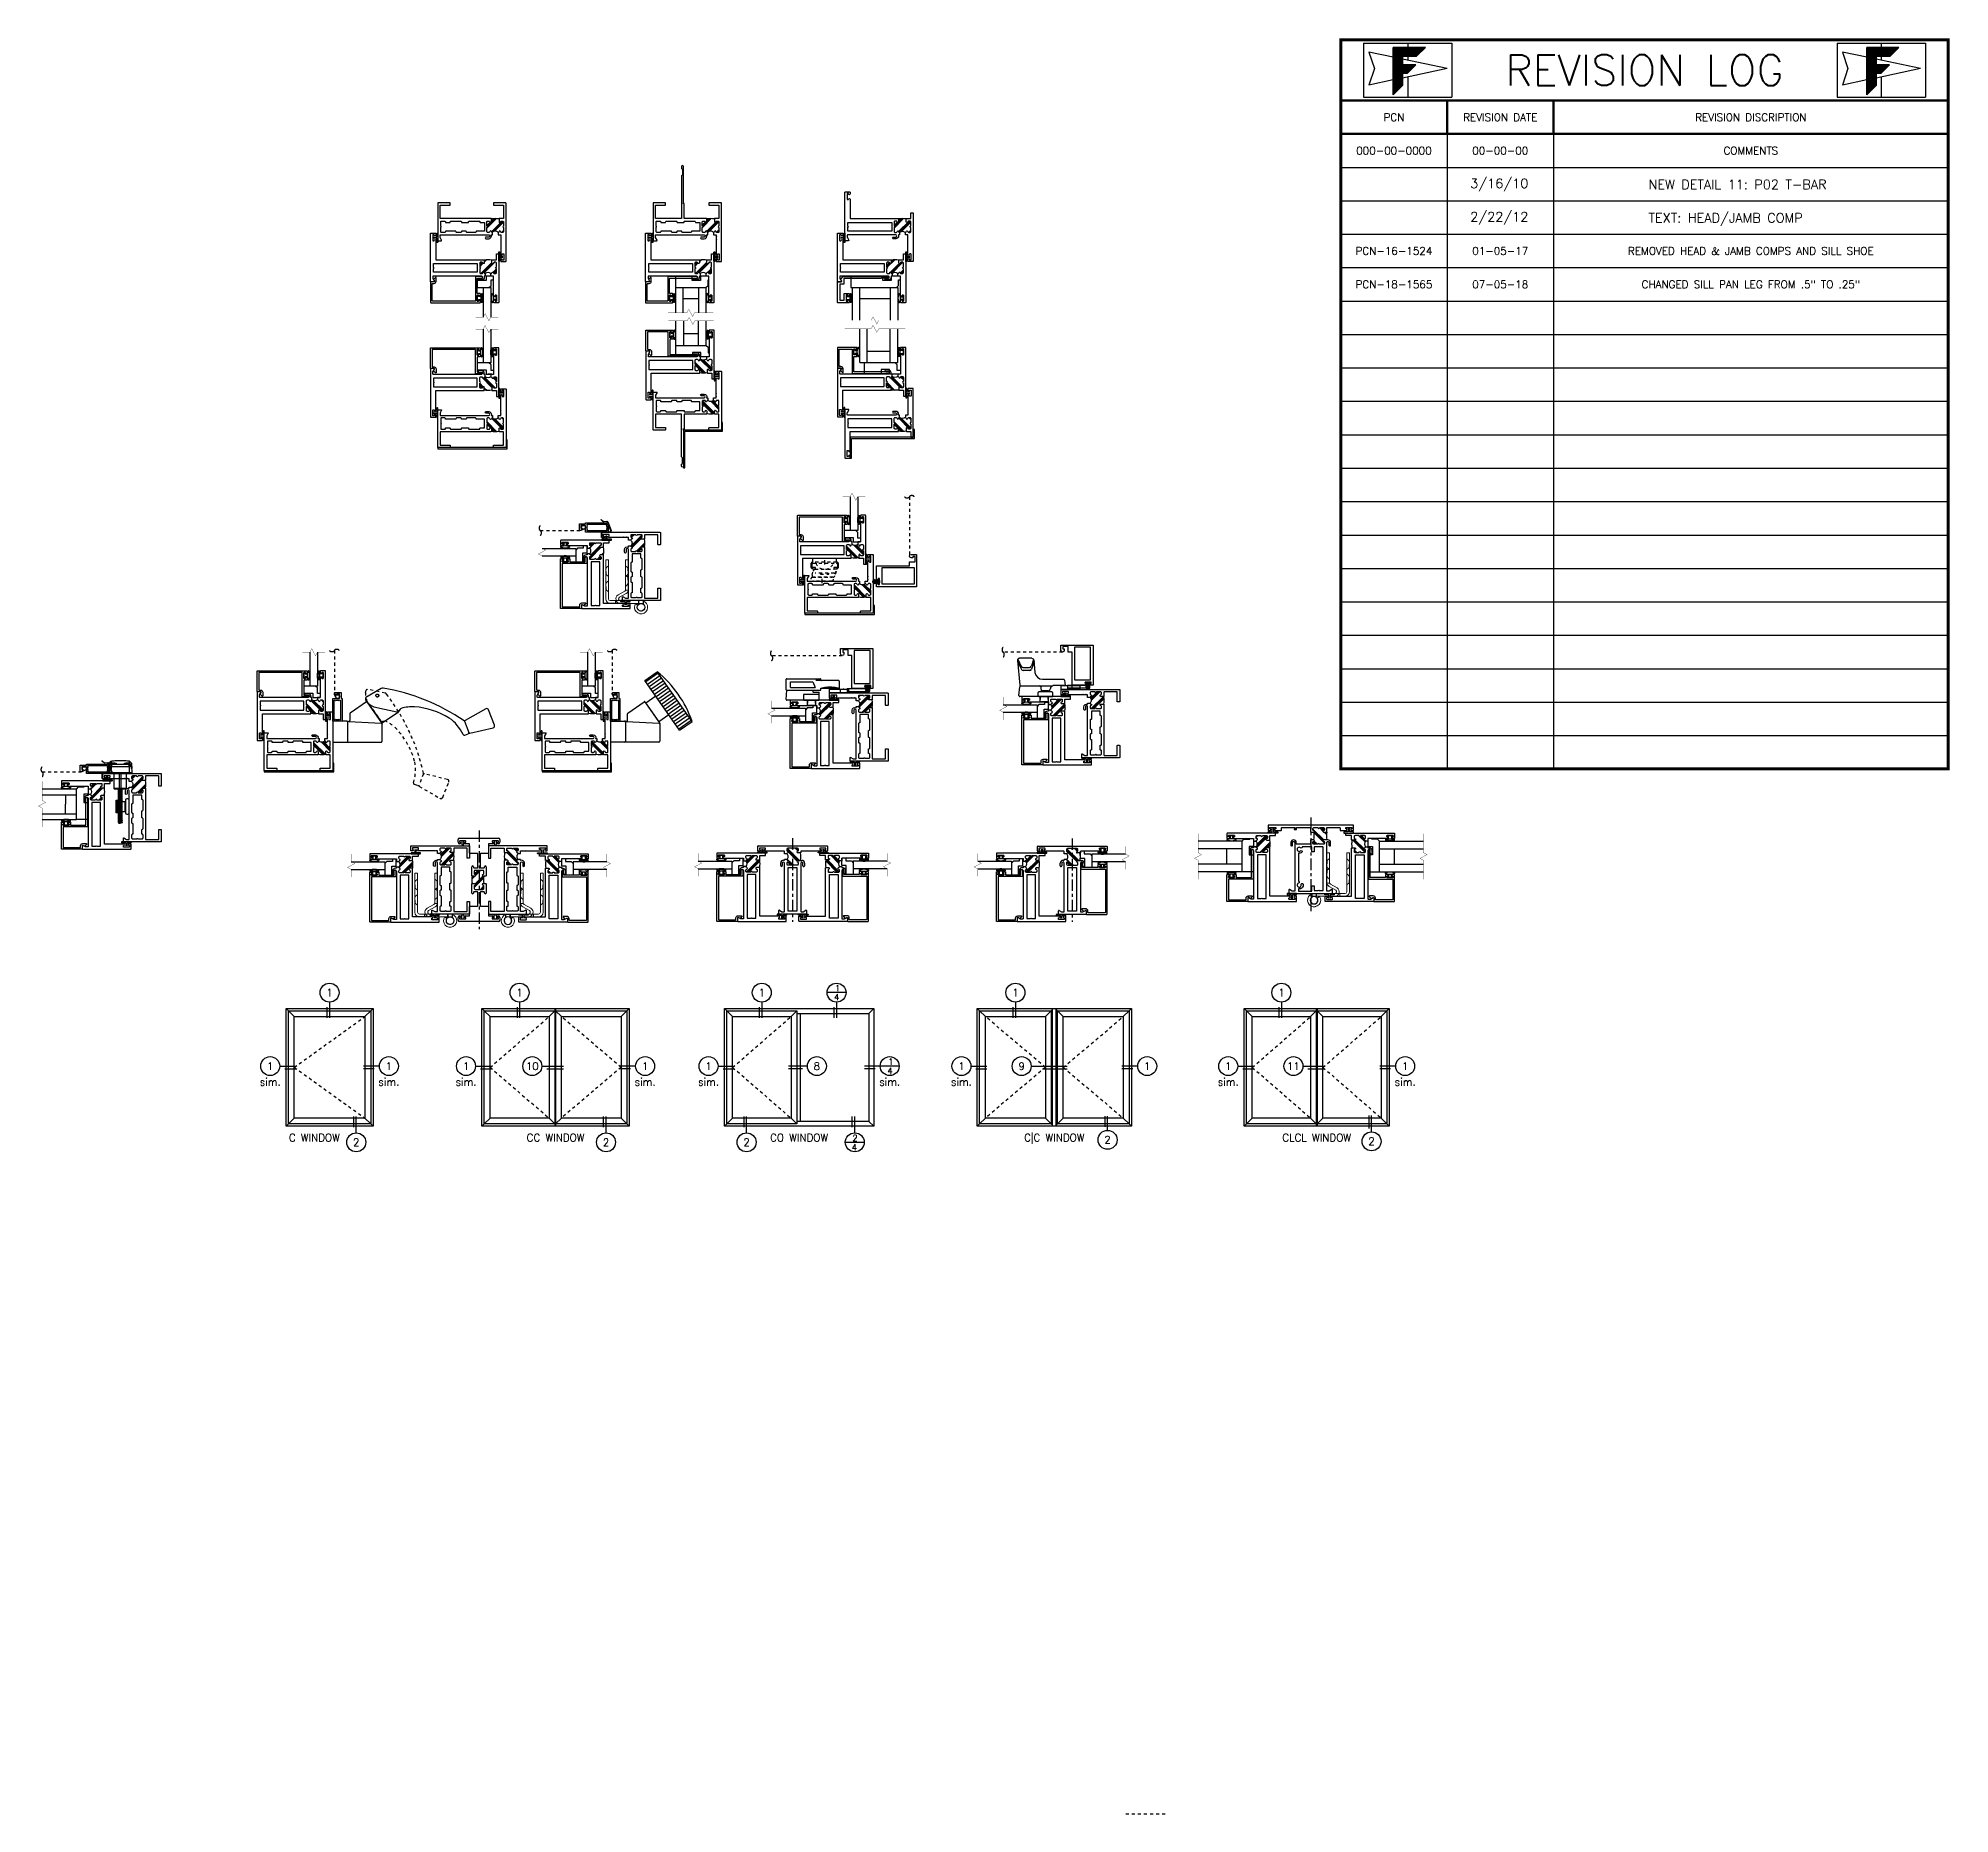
# Model space of a CAD drawing. Extents: x -7 to 55.9, y -20.4 to 38.1.
import ezdxf
from ezdxf.enums import TextEntityAlignment as Align

# ---------------------------------------------------------------- set-up
doc = ezdxf.new("R2010")
doc.units = 0
doc.header["$LTSCALE"] = 0.25
doc.header["$MEASUREMENT"] = 0
for name, pattern in [('CENTER2', [1.125, 0.75, -0.125, 0.125, -0.125]), ('HIDDEN', [0.375, 0.25, -0.125]), ('HIDDEN2', [0.1875, 0.125, -0.0625]), ('SHORT_DASH', [0.125, 0.03125, -0.0625, 0.03125])]:
    doc.linetypes.add(name, pattern=pattern)
doc.layers.get('0').update_dxf_attribs({"linetype": 'CONTINUOUS'})
for name, color, linetype in [('CENTERLINE', 40, 'CENTER2'), ('ELEV_FRAME', 1, 'CONTINUOUS'), ('ELEV_VENT', 5, 'CONTINUOUS'), ('ELEVATION', 7, 'CONTINUOUS'), ('FRAME', 1, 'CONTINUOUS'), ('GLASS', 7, 'CONTINUOUS'), ('HARDWARE', 7, 'CONTINUOUS'), ('LOCK', 7, 'CONTINUOUS'), ('MAGNET', 3, 'CONTINUOUS'), ('MISC', 7, 'CONTINUOUS'), ('REVISION LOG', 7, 'CONTINUOUS'), ('SCREEN', 92, 'CONTINUOUS'), ('SCREEN_CLIP', 7, 'CONTINUOUS'), ('TEXT', 7, 'CONTINUOUS'), ('TITLE-BLOCK', 7, 'CONTINUOUS'), ('TITLE_BLOCK', 7, 'CONTINUOUS'), ('VENT', 5, 'CONTINUOUS'), ('YK_GLASS_STOP', 5, 'CONTINUOUS')]:
    doc.layers.add(name, color=color, linetype=linetype)
doc.styles.get("Standard").update_dxf_attribs({"font": 'simplex.shx'})

msp = doc.modelspace()

# ---------------------------------------------------------------- texts
at = {"layer": 'ELEVATION'}
for p in [(19.291, 6.513), (21.052, 4.086), (19.881, 1.572)]:
    msp.add_text('4', height=0.206, dxfattribs=at).set_placement(p, align=Align.MIDDLE_CENTER)
for s, p in [('1', (19.24, 6.708)), ('1', (20.99, 4.289)), ('2', (19.812, 1.775))]:
    msp.add_text(s, height=0.206, dxfattribs=at).set_placement(p)
at = {"layer": 'REVISION LOG'}
for s, height, p in [('REVISION LOG', 1, (45.892, 37.024)), ('PCN', 0.25, (37.642, 35.474)), ('REVISION DATE', 0.25, (41.142, 35.474)), ('REVISION DISCRIPTION', 0.25, (49.392, 35.474)), ('000-00-0000', 0.25, (37.642, 34.374)), ('00-00-00', 0.25, (41.142, 34.374)), ('COMMENTS', 0.25, (49.392, 34.374)), ('PCN-16-1524', 0.25, (37.642, 31.074)), ('01-05-17', 0.25, (41.142, 31.074)), ('REMOVED HEAD & JAMB COMPS AND SILL SHOE', 0.25, (49.392, 31.074)), ('PCN-18-1565', 0.25, (37.642, 29.974)), ('07-05-18', 0.25, (41.142, 29.974)), ('CHANGED SILL PAN LEG FROM .5" TO .25"', 0.25, (49.392, 29.974))]:
    msp.add_text(s, height=height, dxfattribs=at).set_placement(p, align=Align.MIDDLE_CENTER)
at = {"layer": 'TEXT'}
for s, p in [('1', (2.599, 6.663)), ('1', (8.855, 6.663)), ('1', (16.83, 6.663)), ('1', (25.179, 6.663)), ('1', (33.936, 6.663)), ('1', (0.646, 4.244)), ('1', (4.552, 4.244)), ('1', (7.093, 4.244)), ('10', (9.274, 4.244)), ('1', (12.989, 4.244)), ('1', (15.077, 4.244)), ('8', (18.645, 4.244)), ('1', (23.402, 4.244)), ('9', (25.385, 4.244)), ('1', (29.52, 4.244)), ('1', (32.186, 4.244)), ('11', (34.332, 4.244)), ('1', (38.012, 4.244)), ('2', (28.215, 1.819)), ('2', (36.905, 1.768)), ('2', (3.479, 1.737)), ('2', (11.702, 1.737)), ('2', (16.33, 1.737))]:
    msp.add_text(s, height=0.248, dxfattribs=at).set_placement(p, align=Align.MIDDLE_CENTER)
for s, p in [('sim.', (0.646, 3.601)), ('sim.', (4.552, 3.601)), ('sim.', (7.093, 3.601)), ('sim.', (12.989, 3.601)), ('sim.', (15.077, 3.601)), ('sim.', (21.041, 3.601)), ('sim.', (23.402, 3.601)), ('sim.', (32.186, 3.601)), ('sim.', (38.012, 3.601)), ('C WINDOW', (2.099, 1.766)), ('CC WINDOW', (10.041, 1.766)), ('CO WINDOW', (18.059, 1.766)), ('C|C WINDOW', (26.461, 1.766)), ('CLCL WINDOW', (35.099, 1.766))]:
    msp.add_text(s, height=0.248, dxfattribs=at).set_placement(p, align=Align.CENTER)
at = {"layer": 'TITLE_BLOCK', "char_height": 0.31, "attachment_point": 1}
for s, insert, width in [('3/16/10', (40.153, 33.452), 6.32666), ('NEW DETAIL 11: P02 T-BAR', (46.026, 33.417), 10.89305), ('\\A1;2/22/12', (40.153, 32.352), 6.32666), ('TEXT: HEAD/JAMB COMP', (46.026, 32.317), 10.89305)]:
    msp.add_mtext(s, dxfattribs=dict(at, insert=insert, width=width))

# ---------------------------------------------------------------- blocks, each defined once
blk = doc.blocks.new('PO_STRIKE_PLATE')
at = {"layer": 'MISC'}
for p, q in [((0, 0), (0, 0.625)), ((0, 0.625), (0.125, 0.625)), ((0.125, 0.27), (0, 0.27)), ((0.125, 0), (0, 0)), ((0.125, 0.625), (0.125, 0))]:
    blk.add_line(p, q, dxfattribs=at)
for p in [(0, 0.16), (0.125, 0.16)]:
    blk.add_point(p, dxfattribs=at)
blk = doc.blocks.new('CUSTODIAL_LOCK')
for p, q in [((0, 0.123), (0, 0.264)), ((0.004, 0.268), (0.081, 0.262)), ((0.081, 0.265), (0.081, -0.017)), ((0.085, 0.269), (0.171, 0.269)), ((0.105, 0.232), (0.105, 0.031)), ((0.105, 0.232), (0.15, 0.232)), ((0.15, 0.232), (0.15, 0.05)), ((0.175, 0.265), (0.175, -0.013)), ((0, 0.123), (0, 0)), ((0.042, 0.127), (0.004, 0.127)), ((0.046, 0), (0.046, 0.123)), ((0.064, 0.044), (0.064, 0)), ((0.081, 0.048), (0.068, 0.048)), ((0.15, 0.05), (0.105, 0.031)), ((0.16, -0.021), (0.16, 0.024)), ((0.004, -0.004), (0.042, -0.004)), ((0.042, -0.004), (0.06, -0.004)), ((0.081, -0.017), (0.096, -0.017)), ((0.096, -0.169), (0.096, -0.017)), ((0.16, -0.165), (0.16, -0.021)), ((0.164, -0.017), (0.171, -0.017)), ((0.096, -0.169), (0.156, -0.169))]:
    blk.add_line(p, q)
blk.add_lwpolyline([(0.096, -0.017, -0.307369), (0.099, -0.019, -0.053794), (0.104, -0.039, -0.023752), (0.107, -0.061, -0.017007), (0.108, -0.093, -0.017007), (0.107, -0.124, -0.023752), (0.104, -0.146, -0.053794), (0.099, -0.166, -0.307369), (0.096, -0.169, -0.307369)], format="xyb")
for centre, start, end in [((0.004, 0.264), 85, 180), ((0.085, 0.265), 90, 180), ((0.171, 0.265), 0, 90), ((0.004, 0.123), 90, 180), ((0.004, 0), 180, 270), ((0.042, 0.123), 0, 90), ((0.042, 0), 270, 0), ((0.06, 0), 270, 0), ((0.068, 0.044), 90, 180), ((0.164, -0.021), 90, 180), ((0.171, -0.013), 270, 0), ((0.156, -0.165), 270, 0)]:
    blk.add_arc(centre, 0.00391, start, end)
blk = doc.blocks.new('CAM_HANDLE')
for p, q in [((0, 0.116), (0, 0.271)), ((0.008, 0.279), (0.08, 0.273)), ((0.088, 0.265), (0.088, 0)), ((0.298, 0.291), (0.095, 0.273)), ((0.215, 0.19), (0.215, 0.244)), ((0.29, 0.29), (0.224, 0.258)), ((0.29, 0.155), (0.226, 0.175)), ((0.24, 0.246), (0.24, 0.192)), ((0.307, 0.289), (0.249, 0.26)), ((0.309, 0.159), (0.251, 0.177)), ((0.315, 0.172), (0.315, 0.275)), ((0, 0.116), (0, 0)), ((0, 0), (0.03, 0)), ((0.03, 0.124), (0.008, 0.124)), ((0.038, 0.008), (0.038, 0.116)), ((0.08, 0.1), (0.038, 0.097)), ((0.048, 0.04), (0.048, 0.084)), ((0.088, 0), (0.092, 0)), ((0.092, -0.101), (0.092, 0)), ((0.142, -0.089), (0.142, 0.085)), ((0.301, 0.156), (0.199, 0.147)), ((0.135, -0.097), (0.092, -0.101))]:
    blk.add_line(p, q)
for centre, radius, start, end in [((0.008, 0.271), 0.00781, 85, 180), ((0.08, 0.265), 0.00781, 0, 85), ((0.095, 0.265), 0.00781, 95, 180), ((0.231, 0.244), 0.0156, 115.9887, 180), ((0.231, 0.19), 0.0156, 180, 252.6454), ((0.256, 0.246), 0.0156, 115.9887, 180), ((0.256, 0.192), 0.0156, 180, 252.6454), ((0.299, 0.275), 0.0156, 0, 95), ((0.299, 0.172), 0.0156, 275, 0), ((0.008, 0.116), 0.00781, 90, 180), ((0.03, 0.116), 0.00781, 0, 90), ((0.03, 0.008), 0.00781, 270, 360), ((0.068, 0.084), 0.02, 136.0325, 180), ((0.068, 0.04), 0.02, 180, 270), ((0.068, 0), 0.02, 0, 90), ((0.08, 0.108), 0.00781, 275, 0), ((0.205, 0.085), 0.0625, 95, 180), ((0.134, -0.089), 0.00781, 275, 0)]:
    blk.add_arc(centre, radius, start, end)
blk = doc.blocks.new('05P19-BLOCK-OG')
h = blk.add_hatch()
h.set_pattern_fill('PLAST', angle=45, style=0)
h.paths.add_polyline_path([(0.006, 1.12, -1), (0.006, 1.17), (0.006, 1.302, 0.414214), (-0.025, 1.333), (-0.063, 1.333, 0.38311), (-0.094, 1.305, -0.947716), (-0.143, 1.308), (-0.143, 1.403, 0.081165), (-0.394, 1.403), (-0.394, 1.308, -0.947716), (-0.443, 1.305, 0.38311), (-0.474, 1.333), (-0.512, 1.333, 0.414214), (-0.544, 1.302), (-0.544, 1.17, -1), (-0.544, 1.12), (-0.544, 0.988, 0.414214), (-0.512, 0.957), (-0.474, 0.957, 0.38311), (-0.443, 0.985, -0.898027), (-0.394, 0.985, 0.009247), (-0.394, 0.984, 0.372543), (-0.363, 0.957, -0.436275), (-0.174, 0.957, 0.38311), (-0.143, 0.985, -0.898027), (-0.094, 0.985, 0.38311), (-0.063, 0.957), (-0.025, 0.957, 0.414214), (0.006, 0.988)])
for points in [[(-0.394, 0.984, -0.009247), (-0.394, 0.985, 0.898027), (-0.443, 0.985, -0.38311), (-0.474, 0.957), (-0.512, 0.957, -0.414214), (-0.544, 0.988), (-0.544, 1.12, 1), (-0.544, 1.17), (-0.544, 1.302, -0.414214), (-0.512, 1.333), (-0.474, 1.333, -0.38311), (-0.443, 1.305, 0.947716), (-0.394, 1.308), (-0.394, 1.403, 0.414214), (-0.404, 1.413), (-2.073, 1.413, -0.414214), (-2.084, 1.423), (-2.084, 1.852), (-1.761, 1.852, 0.414214), (-1.751, 1.862), (-1.751, 1.922, 0.414214), (-1.761, 1.932), (-2.154, 1.932, 0.414214), (-2.163, 1.922), (-2.163, 0.697, 0.414214), (-2.154, 0.687), (-2.042, 0.687, 0.57735), (-2.034, 0.702), (-2.084, 0.788), (-2.084, 0.877), (-0.483, 0.877, -1), (-0.483, 0.806), (-0.572, 0.806, 1), (-0.572, 0.752), (-0.483, 0.752, 0.536675), (-0.401, 0.877), (-0.363, 0.877), (-0.363, 0.957, -0.38311), (-0.394, 0.985)], [(-0.143, 0.984, 0.009247), (-0.143, 0.985, -0.38311), (-0.174, 0.957), (-0.174, 0.877), (-0.087, 0.877), (-0.087, 0.838, 0.317837), (-0.083, 0.833, -0.707107), (-0.083, 0.814, 0.317837), (-0.087, 0.81), (-0.087, 0.738, 0.317837), (-0.083, 0.733, -0.707107), (-0.083, 0.714, 0.317837), (-0.087, 0.71), (-0.087, 0.239, 1), (-0.037, 0.239), (-0.037, 0.25), (0.014, 0.25), (0.014, 0.05), (-0.037, 0.05), (-0.037, 0.064, 1), (-0.087, 0.064), (-0.087, 0.01, 0.414214), (-0.076, 0), (0.076, 0, 0.414214), (0.087, 0.01), (0.087, 1.922, 0.414214), (0.076, 1.932), (-0.316, 1.932, 0.414214), (-0.326, 1.922), (-0.326, 1.862, 0.414214), (-0.316, 1.852), (-0.003, 1.852, -0.414214), (0.006, 1.842), (0.006, 1.423, -0.414214), (-0.003, 1.413), (-0.134, 1.413, 0.414214), (-0.143, 1.403), (-0.143, 1.308, 0.947716), (-0.094, 1.305, -0.38311), (-0.063, 1.333), (-0.025, 1.333, -0.414214), (0.006, 1.302), (0.006, 1.17, 1), (0.006, 1.12), (0.006, 0.988, -0.414214), (-0.025, 0.957), (-0.063, 0.957, -0.38311), (-0.094, 0.985, 0.898027), (-0.143, 0.985)]]:
    blk.add_lwpolyline(points, format="xyb")
blk.add_lwpolyline([(-1.377, 0.988, -0.414214), (-1.408, 0.957), (-1.529, 0.957, -0.414214), (-1.56, 0.988), (-1.56, 0.992, 0.414214), (-1.569, 1.002), (-1.897, 1.002, 0.414214), (-1.907, 0.992), (-1.907, 0.988, -0.414214), (-1.938, 0.957), (-2.032, 0.957, -0.414214), (-2.064, 0.988), (-2.064, 1.132, 1), (-2.064, 1.162), (-2.064, 1.302, -0.414214), (-2.032, 1.333), (-1.938, 1.333, -0.414214), (-1.907, 1.302), (-1.907, 1.302), (-1.907, 1.298, 0.414214), (-1.897, 1.288), (-1.761, 1.288, 0.414214), (-1.751, 1.298), (-1.751, 1.302), (-1.751, 1.302, -0.414214), (-1.72, 1.333), (-1.408, 1.333, -0.414214), (-1.377, 1.302), (-1.377, 1.302), (-1.377, 1.298, 0.414214), (-1.367, 1.288), (-1.155, 1.288, 0.414214), (-1.145, 1.298), (-1.145, 1.302), (-1.145, 1.302, -0.414214), (-1.114, 1.333), (-0.802, 1.333, -0.414214), (-0.771, 1.302), (-0.771, 1.302), (-0.771, 1.298, 0.414214), (-0.761, 1.288), (-0.623, 1.288), (-0.623, 1.002), (-0.889, 1.002, 0.414214), (-0.898, 0.992), (-0.898, 0.988, -0.414214), (-0.93, 0.957), (-1.19, 0.957, -0.414214), (-1.221, 0.988), (-1.221, 0.992, 0.414214), (-1.23, 1.002), (-1.367, 1.002, 0.414214), (-1.377, 0.992)], format="xyb", close=True)
at = {"color": 7}
for centre, radius, start, end in [((-0.269, 0.638), 0.775, 80.71953, 99.28047), ((-0.269, 0.869), 0.129, 42.85913, 137.14087)]:
    blk.add_arc(centre, radius, start, end, dxfattribs=at)
blk = doc.blocks.new('05P88-NAIL-FIN-OG')
h = blk.add_hatch()
h.set_pattern_fill('PLAST', angle=45, style=0)
h.paths.add_polyline_path([(0.006, 1.12, -1), (0.006, 1.17), (0.006, 1.302, 0.414214), (-0.025, 1.333), (-0.063, 1.333, 0.38311), (-0.094, 1.305, -0.947716), (-0.143, 1.308), (-0.143, 1.403, 0.081165), (-0.394, 1.403), (-0.394, 1.308, -0.947716), (-0.443, 1.305, 0.38311), (-0.474, 1.333), (-0.512, 1.333, 0.414214), (-0.544, 1.302), (-0.544, 1.17, -1), (-0.544, 1.12), (-0.544, 0.988, 0.414214), (-0.512, 0.957), (-0.474, 0.957, 0.38311), (-0.443, 0.985, -0.898027), (-0.394, 0.985, 0.38311), (-0.363, 0.957, -0.436275), (-0.174, 0.957, 0.38311), (-0.143, 0.985, -0.898027), (-0.094, 0.985, 0.38311), (-0.063, 0.957), (-0.025, 0.957, 0.414214), (0.006, 0.988)])
for p, q in [((-0.174, 0.957), (-0.174, 0.877)), ((-0.174, 0.877), (-0.097, 0.877))]:
    blk.add_line(p, q)
for points in [[(-1.163, 3.127, 1), (-1.225, 3.127), (-1.225, 3.06), (-1.199, 3.033), (-1.199, 2.845), (-1.225, 2.818), (-1.225, 1.413), (-2.073, 1.413, -0.414214), (-2.084, 1.423), (-2.084, 1.852), (-1.761, 1.852, 0.414214), (-1.751, 1.862), (-1.751, 1.922, 0.414214), (-1.761, 1.932), (-2.154, 1.932, 0.414214), (-2.163, 1.922), (-2.163, 0.697, 0.414214), (-2.154, 0.687), (-2.042, 0.687, 0.57735), (-2.034, 0.702), (-2.084, 0.788), (-2.084, 0.877), (-0.483, 0.877, -1), (-0.483, 0.806), (-0.572, 0.806, 1), (-0.572, 0.752), (-0.483, 0.752, 0.536675), (-0.401, 0.877), (-0.363, 0.877), (-0.363, 0.957, -0.38311), (-0.394, 0.985, 0.898027), (-0.443, 0.985, -0.38311), (-0.474, 0.957), (-0.512, 0.957, -0.414214), (-0.544, 0.988), (-0.544, 1.12, 1), (-0.544, 1.17), (-0.544, 1.302, -0.414214), (-0.512, 1.333), (-0.474, 1.333, -0.38311), (-0.443, 1.305, 0.947716), (-0.394, 1.308), (-0.394, 1.403, 0.414214), (-0.404, 1.413), (-1.145, 1.413), (-1.145, 1.908), (-1.189, 1.908), (-1.163, 1.933)], [(-1.377, 0.988, -0.414214), (-1.408, 0.957), (-1.529, 0.957, -0.414214), (-1.56, 0.988), (-1.56, 0.992, 0.414214), (-1.569, 1.002), (-1.897, 1.002, 0.414214), (-1.907, 0.992), (-1.907, 0.988, -0.414214), (-1.938, 0.957), (-2.032, 0.957, -0.414214), (-2.064, 0.988), (-2.064, 1.132, 1), (-2.064, 1.162), (-2.064, 1.302, -0.414214), (-2.032, 1.333), (-1.938, 1.333, -0.414214), (-1.907, 1.302), (-1.907, 1.302), (-1.907, 1.298, 0.414214), (-1.897, 1.288), (-1.761, 1.288, 0.414214), (-1.751, 1.298), (-1.751, 1.302), (-1.751, 1.302, -0.414214), (-1.72, 1.333), (-1.408, 1.333, -0.414214), (-1.377, 1.302), (-1.377, 1.302), (-1.377, 1.298, 0.414214), (-1.367, 1.288), (-1.155, 1.288, 0.414214), (-1.145, 1.298), (-1.145, 1.302), (-1.145, 1.302, -0.414214), (-1.114, 1.333), (-0.802, 1.333, -0.414214), (-0.771, 1.302), (-0.771, 1.302), (-0.771, 1.298, 0.414214), (-0.761, 1.288), (-0.623, 1.288), (-0.623, 1.002), (-0.889, 1.002, 0.414214), (-0.898, 0.992), (-0.898, 0.988, -0.414214), (-0.93, 0.957), (-1.19, 0.957, -0.414214), (-1.221, 0.988), (-1.221, 0.992, 0.414214), (-1.23, 1.002), (-1.367, 1.002, 0.414214), (-1.377, 0.992)]]:
    blk.add_lwpolyline(points, format="xyb", close=True)
blk.add_lwpolyline([(-0.154, 0.877), (-0.087, 0.877), (-0.087, 0.838, 0.317837), (-0.083, 0.833, -0.707107), (-0.083, 0.814, 0.317837), (-0.087, 0.81), (-0.087, 0.738, 0.317837), (-0.083, 0.733, -0.707107), (-0.083, 0.714, 0.317837), (-0.087, 0.71), (-0.087, 0.239, 1), (-0.037, 0.239), (-0.037, 0.25), (0.014, 0.25), (0.014, 0.05), (-0.037, 0.05), (-0.037, 0.064, 1), (-0.087, 0.064), (-0.087, 0.01, 0.414214), (-0.076, 0), (0.076, 0, 0.414214), (0.087, 0.01), (0.087, 1.922, 0.414214), (0.076, 1.932), (-0.316, 1.932, 0.414214), (-0.326, 1.922), (-0.326, 1.862, 0.414214), (-0.316, 1.852), (-0.003, 1.852, -0.414214), (0.006, 1.842), (0.006, 1.423, -0.414214), (-0.003, 1.413), (-0.134, 1.413, 0.414214), (-0.143, 1.403), (-0.143, 1.308, 0.947716), (-0.094, 1.305, -0.38311), (-0.063, 1.333), (-0.025, 1.333, -0.414214), (0.006, 1.302), (0.006, 1.17, 1), (0.006, 1.12), (0.006, 0.988, -0.414214), (-0.025, 0.957), (-0.063, 0.957, -0.38311), (-0.094, 0.985, 0.898027), (-0.143, 0.985, -0.009247), (-0.143, 0.984)], format="xyb")
at = {"color": 7}
for centre, radius, start, end in [((-0.269, 0.638), 0.775, 80.71953, 99.28047), ((-0.269, 0.869), 0.129, 42.85913, 137.14087)]:
    blk.add_arc(centre, radius, start, end, dxfattribs=at)
blk.add_arc((-0.174, 0.988), 0.031, 270, 353.84936)
blk = doc.blocks.new('05P11-Z-BAR')
h = blk.add_hatch()
h.set_pattern_fill('PLAST', angle=45, style=0)
h.set_pattern_definition([(45, (-0.3846, -1e-07), (-0.176777, 0.176777), []), (45, (-0.4067, 0.0221), (-0.176777, 0.176777), []), (45, (-0.4288, 0.0442), (-0.176777, 0.176777), [])])
h.paths.add_polyline_path([(0.006, 1.12, -0.414214), (-0.018, 1.145, -0.414214), (0.006, 1.17), (0.006, 1.302, 0.414214), (-0.025, 1.333), (-0.063, 1.333, 0.38311), (-0.094, 1.305, -0.947716), (-0.143, 1.308), (-0.143, 1.403, 0.087329), (-0.394, 1.403), (-0.394, 1.308, -1), (-0.443, 1.308, 0.352985), (-0.473, 1.333), (-0.512, 1.333, 0.414214), (-0.544, 1.302), (-0.544, 1.17, -0.414214), (-0.518, 1.145, -0.414214), (-0.544, 1.12), (-0.544, 0.988, 0.414214), (-0.512, 0.957), (-0.474, 0.957, 0.38311), (-0.443, 0.985, -0.898027), (-0.394, 0.985, 0.38311), (-0.363, 0.957, -0.325577), (-0.174, 0.957, 0.363634), (-0.143, 0.982, -0.947716), (-0.094, 0.985, 0.38311), (-0.063, 0.957), (-0.025, 0.957, 0.414214), (0.006, 0.988)])
blk.add_line((-0.087, 0.877), (-0.087, 0.877))
for points in [[(-2.164, 2.28, -0.414214), (-2.154, 2.29), (-2.001, 2.29, -0.414214), (-1.991, 2.28), (-1.991, 2.226, -1), (-2.041, 2.226), (-2.041, 2.23, 0.414214), (-2.051, 2.24), (-2.081, 2.24, 0.414214), (-2.091, 2.23), (-2.091, 2.05, 0.414214), (-2.081, 2.04), (-2.051, 2.04, 0.414214), (-2.041, 2.05), (-2.041, 2.051, -1), (-1.991, 2.051), (-1.991, 1.413), (-0.403, 1.413, -0.414214), (-0.394, 1.403), (-0.394, 1.306, -0.888834), (-0.443, 1.306, 0.377258), (-0.474, 1.333), (-0.512, 1.333, 0.414214), (-0.544, 1.302), (-0.544, 1.17, -1), (-0.544, 1.12), (-0.544, 0.988, 0.414214), (-0.512, 0.957), (-0.474, 0.957, 0.383109), (-0.443, 0.985, -0.898027), (-0.394, 0.985, 0.38311), (-0.363, 0.957), (-0.363, 0.877), (-0.394, 0.877), (-0.394, 0.842, -0.414214), (-0.483, 0.752), (-0.571, 0.752, -1), (-0.571, 0.806), (-0.486, 0.806, 0.859155), (-0.486, 0.877), (-2.074, 0.877, 0.414214), (-2.084, 0.867), (-2.084, 0.797, 0.131652), (-2.082, 0.792), (-2.035, 0.709, -0.577353), (-2.048, 0.687), (-2.154, 0.687, -0.414214), (-2.164, 0.697), (-2.164, 2.28)], [(-0.025, 0.957, 0.414214), (0.006, 0.988), (0.006, 1.12, -1), (0.006, 1.17), (0.006, 1.302, 0.414214), (-0.025, 1.333), (-0.063, 1.333, 0.38311), (-0.094, 1.305, -0.947716), (-0.143, 1.308), (-0.143, 1.403, -0.414214), (-0.133, 1.413), (0.006, 1.413), (0.006, 1.603), (0.086, 1.603), (0.086, 0.01, -0.414214), (0.077, 0), (-0.077, 0, -0.414214), (-0.087, 0.01), (-0.087, 0.064, -1), (-0.037, 0.064), (-0.037, 0.06, 0.414214), (-0.027, 0.05), (0.003, 0.05, 0.414214), (0.014, 0.06), (0.014, 0.24, 0.414214), (0.003, 0.25), (-0.027, 0.25, 0.414214), (-0.037, 0.24), (-0.037, 0.239, -1), (-0.087, 0.239), (-0.087, 0.877), (-0.174, 0.877), (-0.174, 0.957, 0.363634), (-0.143, 0.982, -0.947716), (-0.094, 0.985, 0.38311), (-0.063, 0.957), (-0.025, 0.957)]]:
    blk.add_lwpolyline(points, format="xyb")
blk.add_lwpolyline([(-2.063, 1.16), (-2.063, 1.288), (-0.623, 1.288), (-0.623, 1.002), (-2.063, 1.002), (-2.063, 1.129), (-2.048, 1.145)], close=True)
at = {"color": 7}
for centre, radius, start, end in [((-0.269, 0.638), 0.775, 80.71953, 99.28047), ((-0.269, 0.828), 0.16, 53.93185, 126.06815)]:
    blk.add_arc(centre, radius, start, end, dxfattribs=at)
blk = doc.blocks.new('05P01-T-BAR')
h = blk.add_hatch()
h.set_pattern_fill('PLAST', angle=225, style=0)
h.paths.add_polyline_path([(0.006, 1.12, -0.414214), (-0.018, 1.145, -0.414214), (0.006, 1.17), (0.006, 1.302, 0.414214), (-0.024, 1.333), (-0.054, 1.333, 0.448856), (-0.093, 1.308, -1), (-0.143, 1.308, 0.363634), (-0.174, 1.333, -0.437775), (-0.362, 1.333, 0.363634), (-0.394, 1.308, -1), (-0.443, 1.308, 0.448856), (-0.483, 1.333), (-0.513, 1.333, 0.414214), (-0.543, 1.302), (-0.543, 1.17, -0.414214), (-0.518, 1.145, -0.414214), (-0.543, 1.12), (-0.543, 0.988, 0.414214), (-0.513, 0.957), (-0.483, 0.957), (-0.473, 0.957, 0.352985), (-0.443, 0.982, -1), (-0.394, 0.982), (-0.394, 0.887, 0.081165), (-0.143, 0.887), (-0.143, 0.982, -1), (-0.093, 0.982, 0.352985), (-0.064, 0.957), (-0.054, 0.957), (-0.024, 0.957, 0.414214), (0.006, 0.988)])
for p, q in [((-0.087, 2.226), (-0.087, 2.28)), ((-0.087, 1.423), (-0.087, 2.051)), ((-0.076, 2.29), (0.076, 2.29)), ((-0.061, 2.201), (-0.062, 2.201)), ((-0.062, 2.076), (-0.061, 2.076)), ((-0.037, 2.23), (-0.037, 2.226)), ((-0.037, 2.051), (-0.037, 2.05)), ((0.003, 2.24), (-0.027, 2.24)), ((-0.027, 2.04), (0.003, 2.04)), ((0.013, 2.05), (0.013, 2.23)), ((0.086, 2.28), (0.086, 0.01)), ((-2.163, 0.697), (-2.163, 1.593)), ((-2.153, 1.603), (-2.047, 1.603)), ((-2.035, 1.581), (-2.083, 1.496)), ((-2.083, 1.496), (-2.083, 1.423)), ((-2.073, 1.413), (-0.483, 1.413)), ((-0.59, 1.511), (-0.59, 1.512)), ((-0.564, 1.538), (-0.475, 1.538)), ((-0.483, 1.484), (-0.563, 1.484)), ((-0.543, 1.302), (-0.543, 1.17)), ((-0.483, 1.333), (-0.513, 1.333)), ((-0.447, 1.449), (-0.447, 1.449)), ((-0.385, 1.448), (-0.385, 1.423)), ((-0.375, 1.413), (-0.362, 1.413)), ((-0.362, 1.333), (-0.362, 1.413)), ((-0.174, 1.333), (-0.174, 1.413)), ((-0.174, 1.413), (-0.096, 1.413)), ((-0.024, 1.333), (-0.054, 1.333)), ((0.006, 1.17), (0.006, 1.302)), ((-2.047, 0.687), (-2.153, 0.687)), ((-2.083, 0.867), (-2.083, 0.794)), ((-2.083, 0.794), (-2.035, 0.71)), ((-0.483, 0.877), (-2.073, 0.877)), ((-0.598, 0.779), (-0.598, 0.779)), ((-0.484, 0.752), (-0.572, 0.752)), ((-0.571, 0.806), (-0.483, 0.806)), ((-0.543, 1.12), (-0.543, 0.988)), ((-0.513, 0.957), (-0.483, 0.957)), ((-0.483, 0.957), (-0.474, 0.957)), ((-0.447, 0.841), (-0.447, 0.842)), ((-0.394, 0.982), (-0.394, 0.842)), ((-0.143, 0.887), (-0.143, 0.982)), ((-0.096, 0.877), (-0.133, 0.877)), ((-0.087, 0.239), (-0.087, 0.867)), ((-0.062, 0.957), (-0.054, 0.957)), ((-0.054, 0.957), (-0.024, 0.957)), ((0.006, 0.988), (0.006, 1.12)), ((-0.087, 0.01), (-0.087, 0.064)), ((0.076, 0), (-0.076, 0)), ((-0.061, 0.214), (-0.062, 0.214)), ((-0.062, 0.089), (-0.061, 0.089)), ((-0.037, 0.24), (-0.037, 0.239)), ((-0.037, 0.064), (-0.037, 0.06)), ((0.003, 0.25), (-0.027, 0.25)), ((-0.027, 0.05), (0.003, 0.05)), ((0.013, 0.06), (0.013, 0.24))]:
    blk.add_line(p, q)
blk.add_lwpolyline([(-0.623, 1.288), (-0.623, 1.002), (-2.063, 1.002), (-2.063, 1.13), (-2.048, 1.145), (-2.063, 1.16), (-2.063, 1.288)], close=True)
for centre, radius, start, end in [((-0.076, 2.28), 0.01, 90, 180), ((-0.062, 2.226), 0.0249, 180, 270), ((-0.062, 2.051), 0.0249, 90, 180), ((-0.061, 2.226), 0.0249, 270, 360), ((-0.061, 2.051), 0.0249, 360, 90), ((-0.027, 2.23), 0.01, 90, 180), ((-0.027, 2.05), 0.01, 180, 270), ((0.003, 2.23), 0.01, 0, 90), ((0.003, 2.05), 0.01, 270, 0), ((0.076, 2.28), 0.01, 0, 90), ((-2.153, 1.593), 0.01, 90, 180), ((-2.073, 1.423), 0.01, 180, 270), ((-2.047, 1.588), 0.015, 330, 90), ((-0.564, 1.512), 0.0265, 90, 180), ((-0.563, 1.511), 0.027, 180, 270), ((-0.513, 1.302), 0.031, 90, 180), ((-0.483, 1.449), 0.0355, 270, 0), ((-0.474, 1.303), 0.031, 8.99271, 105.68547), ((-0.483, 1.449), 0.035, 0, 90), ((-0.475, 1.448), 0.09, 0, 90), ((-0.418, 1.308), 0.025, 180, 0), ((-0.363, 1.302), 0.031, 88.91853, 168.85047), ((-0.375, 1.423), 0.01, 180, 270), ((-0.174, 1.302), 0.031, 11.14953, 91.08147), ((-0.118, 1.308), 0.025, 180, 0), ((-0.096, 1.423), 0.01, 270, 0), ((-0.063, 1.303), 0.031, 74.31453, 171.00729), ((-0.024, 1.302), 0.031, 0, 90), ((-2.153, 0.697), 0.01, 180, 270), ((-2.073, 0.867), 0.01, 90, 180), ((-2.047, 0.702), 0.015, 270, 30), ((-0.571, 0.779), 0.027, 90, 180), ((-0.572, 0.779), 0.0265, 180, 270), ((-0.543, 1.145), 0.025, 0, 90), ((-0.543, 1.145), 0.025, 270, 360), ((-0.513, 0.988), 0.031, 180, 270), ((-0.483, 0.842), 0.0355, 0, 90), ((-0.484, 0.842), 0.09, 270, 360), ((-0.483, 0.841), 0.035, 270, 0), ((-0.474, 0.988), 0.031, 268.91853, 348.85047), ((-0.418, 0.982), 0.025, 0, 180), ((-0.118, 0.982), 0.025, 0, 180), ((-0.133, 0.887), 0.01, 180, 270), ((-0.096, 0.867), 0.01, 0, 90), ((-0.063, 0.988), 0.031, 191.14953, 271.08147), ((-0.024, 0.988), 0.031, 270, 0), ((0.006, 1.145), 0.025, 90, 180), ((0.006, 1.145), 0.025, 180, 270), ((-0.062, 0.064), 0.0249, 90, 180), ((-0.076, 0.01), 0.01, 180, 270), ((-0.062, 0.239), 0.0249, 180, 270), ((-0.061, 0.239), 0.0249, 270, 0), ((-0.061, 0.064), 0.0249, 0, 90), ((-0.027, 0.24), 0.01, 90, 180), ((-0.027, 0.06), 0.01, 180, 270), ((0.003, 0.24), 0.01, 0, 90), ((0.003, 0.06), 0.01, 270, 360), ((0.076, 0.01), 0.01, 270, 0)]:
    blk.add_arc(centre, radius, start, end)
at = {"color": 7}
for centre, radius, start, end in [((-0.268, 1.42), 0.128, 222.71476, 317.28524), ((-0.268, 1.652), 0.775, 260.71953, 279.28047)]:
    blk.add_arc(centre, radius, start, end, dxfattribs=at)
blk = doc.blocks.new('05P02-T-BAR')
h = blk.add_hatch()
h.set_pattern_fill('PLAST', angle=45, style=0)
h.paths.add_polyline_path([(0.006, 1.12, -1), (0.006, 1.17), (0.006, 1.302, 0.414214), (-0.024, 1.333), (-0.063, 1.333, 0.38311), (-0.094, 1.305, -0.898868), (-0.143, 1.305, -0.081258), (-0.394, 1.305, -0.898027), (-0.443, 1.305, 0.38311), (-0.474, 1.333), (-0.512, 1.333, 0.414214), (-0.543, 1.302), (-0.543, 1.17, -1), (-0.543, 1.12), (-0.543, 0.988, 0.414214), (-0.512, 0.957), (-0.474, 0.957, 0.38311), (-0.443, 0.985, -0.898027), (-0.394, 0.985), (-0.394, 0.877, -0.081129), (-0.144, 0.877), (-0.143, 0.877), (-0.143, 0.985, -0.898027), (-0.094, 0.985, 0.38311), (-0.063, 0.957), (-0.024, 0.957, 0.414214), (0.006, 0.988)])
blk.add_line((-0.394, 1.305), (-0.394, 1.413))
for points in [[(-0.143, 1.305, 0.898027), (-0.094, 1.305, -0.38311), (-0.063, 1.333), (-0.024, 1.333, -0.414214), (0.006, 1.302), (0.006, 1.17, 1), (0.006, 1.12), (0.006, 0.988, -0.414214), (-0.024, 0.957), (-0.063, 0.957, -0.38311), (-0.094, 0.985, 0.898027), (-0.143, 0.985), (-0.143, 0.877), (0.006, 0.877), (0.006, 0.447, -0.414214), (-0.004, 0.437), (-0.077, 0.437, 0.414214), (-0.087, 0.427), (-0.087, 0.239, 0.414214), (-0.062, 0.214), (-0.062, 0.214, 0.414214), (-0.036, 0.239), (-0.036, 0.24, -0.414214), (-0.026, 0.25), (0.003, 0.25, -0.414214), (0.013, 0.24), (0.013, 0.06, -0.414214), (0.003, 0.05), (-0.026, 0.05, -0.414214), (-0.036, 0.06), (-0.036, 0.064, 0.414214), (-0.062, 0.089, 0.414214), (-0.087, 0.064), (-0.087, 0.01, 0.414214), (-0.077, 0), (0.077, 0, 0.414214), (0.087, 0.01), (0.087, 2.799, 0.414214), (0.077, 2.809), (-0.077, 2.809, 0.414214), (-0.087, 2.799), (-0.087, 2.745, 0.414214), (-0.062, 2.72), (-0.062, 2.72, 0.414214), (-0.036, 2.745), (-0.036, 2.749, -0.414214), (-0.026, 2.759), (0.003, 2.759, -0.414214), (0.013, 2.749), (0.013, 2.569, -0.414214), (0.003, 2.559), (-0.026, 2.559, -0.414214), (-0.036, 2.569), (-0.036, 2.57, 0.414214), (-0.062, 2.595), (-0.062, 2.595, 0.414214), (-0.087, 2.57), (-0.087, 2.382, 0.414214), (-0.077, 2.372), (-0.004, 2.372, -0.414214), (0.006, 2.362), (0.006, 1.932), (-0.036, 1.932), (-0.036, 1.942, 1), (-0.055, 1.942), (-0.055, 1.878), (0.006, 1.878), (0.006, 1.423, -0.414214), (-0.004, 1.413), (-0.143, 1.413)], [(-2.064, 1.288), (-2.064, 1.16), (-2.048, 1.145), (-2.064, 1.13), (-2.064, 1.002), (-0.634, 1.002, 0.414214), (-0.624, 1.012), (-0.624, 1.278, 0.414214), (-0.634, 1.288), (-0.784, 1.288, -0.414214), (-0.793, 1.298), (-0.793, 1.358, -0.414214), (-0.784, 1.368), (-0.634, 1.368, 0.414214), (-0.624, 1.378), (-0.624, 1.677, 0.412738), (-0.633, 1.687, -0.266599), (-0.659, 1.702), (-0.66, 1.704, -0.326659), (-0.657, 1.74, 2.265178), (-0.758, 1.74, -0.326659), (-0.755, 1.704), (-0.756, 1.702, -0.505571), (-0.804, 1.697, -0.236746), (-0.836, 1.81), (-1.749, 1.81, 0.298217), (-1.759, 1.804, -0.298217), (-1.786, 1.786), (-1.788, 1.786, -0.326659), (-1.817, 1.807, 2.265178), (-1.868, 1.719, -0.326659), (-1.835, 1.704), (-1.834, 1.702, -0.505571), (-1.854, 1.658, -0.53888), (-2.011, 1.81), (-2.084, 1.81), (-2.084, 1.368), (-1.913, 1.368), (-1.913, 1.288)]]:
    blk.add_lwpolyline(points, format="xyb", close=True)
blk.add_lwpolyline([(-0.394, 1.413), (-0.534, 1.413, -0.414214), (-0.543, 1.423), (-0.543, 1.871, -0.414214), (-0.534, 1.881), (-0.483, 1.881, 0.414214), (-0.394, 1.97, 0.414214), (-0.483, 2.06), (-0.572, 2.06, 0.414214), (-0.599, 2.033), (-0.599, 2.033, 0.414214), (-0.572, 2.006), (-0.483, 2.006, -0.414214), (-0.447, 1.97), (-0.447, 1.97, -0.414214), (-0.483, 1.935), (-2.084, 1.935), (-2.084, 2.018), (-2.035, 2.102, 0.57735), (-2.048, 2.125), (-2.163, 2.125), (-2.163, 1.406), (-2.163, 0.687), (-2.048, 0.687, 0.57735), (-2.035, 0.709), (-2.084, 0.794), (-2.084, 0.877), (-0.483, 0.877, -0.414214), (-0.447, 0.841, -0.414214), (-0.483, 0.806), (-0.572, 0.806, 0.414214), (-0.599, 0.779), (-0.599, 0.779, 0.414214), (-0.572, 0.752), (-0.483, 0.752, 0.414214), (-0.394, 0.841), (-0.394, 0.985, 0.898027), (-0.443, 0.985, -0.38311), (-0.474, 0.957), (-0.512, 0.957, -0.414214), (-0.543, 0.988), (-0.543, 1.12, 1), (-0.543, 1.17), (-0.543, 1.302, -0.414214), (-0.512, 1.333), (-0.474, 1.333, -0.38311), (-0.443, 1.305, 0.898027), (-0.394, 1.305)], format="xyb")
at = {"color": 7}
for centre, start, end in [((-0.269, 2.07), 260.71953, 279.28047), ((-0.269, 0.112), 80.71953, 99.28047)]:
    blk.add_arc(centre, 0.775, start, end, dxfattribs=at)
blk = doc.blocks.new('114-FLAT_SCREEN')
blk.add_line((0.142, 0.603), (0.142, 0.602))
at = {"linetype": 'HIDDEN'}
blk.add_line((0.194, 0.481), (0.144, 0.59), dxfattribs=at)
blk.add_lwpolyline([(0.399, 0.442), (0.399, -0.307), (0.087, -0.307), (0.087, 0.442), (0.312, 0.442), (0.312, 0.593), (0.222, 0.593), (0.222, 0.572), (0.172, 0.572, -0.414214), (0.142, 0.602), (0.142, 0.613, -0.414214), (0.172, 0.643), (0.362, 0.643), (0.362, 0.442)], format="xyb", close=True)
blk.add_lwpolyline([(0.292, -0.257), (0.193, -0.257), (0.182, -0.237), (0.17, -0.257), (0.136, -0.257), (0.136, 0.392), (0.17, 0.392), (0.182, 0.372), (0.193, 0.392), (0.292, 0.392), (0.303, 0.372), (0.315, 0.392), (0.348, 0.392), (0.348, -0.257), (0.315, -0.257), (0.303, -0.237)], close=True)
blk.add_circle((0.25, 0.507), 0.0618)
blk = doc.blocks.new('4-BAR_HINGE')
for p, q in [((0.248, -1.119), (0.123, -1.119)), ((0.248, -1.901), (0.123, -1.901))]:
    blk.add_line(p, q)
at = {"linetype": 'HIDDEN', "ltscale": 0.75}
for p, q in [((0.248, -1.119), (0.248, -1.901)), ((0.288, -1.901), (0.288, -1.119)), ((0.401, -1.054), (0.313, -1.054)), ((0.313, -1.094), (0.401, -1.094)), ((0.426, -1.119), (0.426, -1.204)), ((0.426, -1.204), (0.466, -1.204)), ((0.466, -1.204), (0.466, -1.119)), ((0.486, -1.823), (0.486, -1.198)), ((0.556, -1.136), (0.701, -1.178)), ((0.611, -1.198), (0.611, -1.823)), ((0.748, -1.239), (0.748, -1.864)), ((0.466, -1.816), (0.426, -1.816)), ((0.426, -1.816), (0.426, -1.901)), ((0.466, -1.901), (0.466, -1.816)), ((0.67, -1.924), (0.526, -1.881)), ((0.641, -1.377), (0.611, -1.377)), ((0.611, -1.644), (0.641, -1.644)), ((0.641, -1.644), (0.641, -1.377)), ((0.748, -1.904), (0.748, -1.279)), ((0.873, -1.279), (0.873, -1.904)), ((0.401, -1.926), (0.313, -1.926)), ((0.313, -1.966), (0.401, -1.966))]:
    blk.add_line(p, q, dxfattribs=at)
at = {"linetype": 'Continuous'}
for p, q in [((0.324, -1.51), (0.183, -1.51)), ((0.943, -1.591), (0.802, -1.591))]:
    blk.add_line(p, q, dxfattribs=at)
at = {"linetype": 'HIDDEN', "ltscale": 0.75}
for centre, radius, start, end in [((0.313, -1.119), 0.065, 90, 180), ((0.313, -1.119), 0.025, 90, 180), ((0.181, -1.51), 0.305, 290.45534, 69.54466), ((0.401, -1.119), 0.065, 360, 90), ((0.401, -1.119), 0.025, 0, 90), ((0.548, -1.198), 0.0625, 0, 180), ((0.686, -1.239), 0.062, 0, 75.71921), ((0.81, -1.279), 0.0625, 0, 180), ((0.548, -1.823), 0.0625, 180, 0), ((0.686, -1.864), 0.062, 255.55794, 0), ((0.313, -1.901), 0.065, 180, 270), ((0.313, -1.901), 0.025, 180, 270), ((0.401, -1.901), 0.065, 270, 0), ((0.401, -1.901), 0.025, 270, 0), ((0.81, -1.904), 0.0625, 180, 0)]:
    blk.add_arc(centre, radius, start, end, dxfattribs=at)
blk = doc.blocks.new('05P05-.25in_GLASS_STOP')
for p, q in [((-0.588, 0.25), (-0.623, 0.25)), ((-0.623, 0.25), (-0.623, 0.05)), ((-0.623, 0.05), (-0.588, 0.05)), ((-0.588, 0.198), (-0.588, 0.25)), ((-0.526, 0.198), (-0.588, 0.198)), ((-0.588, 0.05), (-0.588, 0.103)), ((-0.588, 0.103), (-0.526, 0.103)), ((-0.084, 0.198), (-0.022, 0.198)), ((-0.022, 0.103), (-0.084, 0.103)), ((-0.022, 0.198), (-0.022, 0.25)), ((-0.022, 0.25), (0.013, 0.25)), ((-0.022, 0.05), (-0.022, 0.103)), ((0.013, 0.05), (-0.022, 0.05)), ((0.013, 0.25), (0.013, 0.05))]:
    blk.add_line(p, q)
blk.add_lwpolyline([(-2.048, 0.632, 0.414214), (-1.978, 0.702), (-1.978, 0.817, 0.668179), (-2.003, 0.828), (-2.053, 0.778, 0.339454), (-2.057, 0.748), (-2.035, 0.71, -0.57735), (-2.048, 0.687), (-2.153, 0.687, 0.414214), (-2.163, 0.677), (-2.163, 0.01, 0.414214), (-2.153, 0), (-0.533, 0, 0.414214), (-0.523, 0.01), (-0.523, 0.064, 0.414214), (-0.548, 0.089), (-0.549, 0.089, 0.414214), (-0.573, 0.064), (-0.573, 0.06, -0.414214), (-0.583, 0.05), (-0.608, 0.05, -0.414214), (-0.623, 0.065), (-0.623, 0.235, -0.414214), (-0.608, 0.25), (-0.583, 0.25, -0.414214), (-0.573, 0.24), (-0.573, 0.239, 0.414214), (-0.549, 0.214), (-0.548, 0.214, 0.414214), (-0.523, 0.239), (-0.523, 0.288, 0.414214), (-0.538, 0.303), (-0.613, 0.303, -0.414214), (-0.623, 0.313), (-0.623, 0.795, -0.414214), (-0.613, 0.805), (-0.474, 0.805, 0.414214), (-0.447, 0.832), (-0.447, 0.833, 0.414214), (-0.474, 0.86), (-0.668, 0.86, 0.414214), (-0.678, 0.85), (-0.678, 0.065, -0.414214), (-0.688, 0.055), (-2.098, 0.055, -0.414214), (-2.108, 0.065), (-2.108, 0.622, -0.414214), (-2.098, 0.632)], format="xyb", close=True)
at = {"extrusion": (0, 0, -1)}
blk.add_ellipse((-0.479, 0.15), major_axis=(0, 0.129), ratio=0.232303, dxfattribs=at)
blk.add_ellipse((-0.131, 0.15), major_axis=(0, 0.129), ratio=0.232303)
for points in [[(-0.526, 0.198), (-0.524, 0.219), (-0.521, 0.239), (-0.512, 0.269), (-0.508, 0.28), (-0.495, 0.294), (-0.487, 0.298), (-0.479, 0.298), (-0.468, 0.298), (-0.46, 0.292), (-0.451, 0.279), (-0.447, 0.272), (-0.437, 0.244), (-0.433, 0.215), (-0.428, 0.136), (-0.432, 0.085), (-0.444, 0.034), (-0.448, 0.022), (-0.464, 0.005), (-0.478, 0), (-0.499, 0.008), (-0.504, 0.016), (-0.512, 0.032), (-0.515, 0.041), (-0.522, 0.067), (-0.524, 0.084), (-0.526, 0.103)], [(-0.084, 0.198), (-0.086, 0.219), (-0.089, 0.239), (-0.098, 0.269), (-0.102, 0.28), (-0.115, 0.294), (-0.123, 0.298), (-0.131, 0.298), (-0.142, 0.298), (-0.15, 0.292), (-0.159, 0.279), (-0.163, 0.272), (-0.173, 0.244), (-0.177, 0.215), (-0.182, 0.136), (-0.178, 0.085), (-0.166, 0.034), (-0.162, 0.022), (-0.146, 0.005), (-0.132, 0), (-0.111, 0.008), (-0.106, 0.016), (-0.098, 0.032), (-0.095, 0.041), (-0.088, 0.067), (-0.086, 0.084), (-0.084, 0.103)]]:
    blk.add_open_spline(points, degree=3, knots=[5.075676, 5.075676, 5.075676, 5.075676, 5.596595, 5.596595, 6.055763, 6.055763, 6.283185, 6.283185, 6.283185, 6.572914, 6.572914, 6.862642, 6.862642, 7.608886, 7.608886, 8.676451, 8.676451, 9.18434, 9.18434, 9.518242, 9.518242, 9.852144, 9.852144, 10.186046, 10.186046, 10.631436, 10.631436, 10.631436, 10.631436])
blk = doc.blocks.new('05P09-1in_GLASS_STOP')
for p, q in [((-1.338, 0.25), (-1.373, 0.25)), ((-1.373, 0.25), (-1.373, 0.05)), ((-1.373, 0.05), (-1.338, 0.05)), ((-1.338, 0.197), (-1.338, 0.25)), ((-1.276, 0.197), (-1.338, 0.197)), ((-1.338, 0.05), (-1.338, 0.102)), ((-1.338, 0.102), (-1.276, 0.102)), ((-0.084, 0.197), (-0.022, 0.197)), ((-0.022, 0.102), (-0.084, 0.102)), ((-0.022, 0.197), (-0.022, 0.25)), ((-0.022, 0.25), (0.013, 0.25)), ((-0.022, 0.05), (-0.022, 0.102)), ((0.013, 0.05), (-0.022, 0.05)), ((0.013, 0.25), (0.013, 0.05))]:
    blk.add_line(p, q)
blk.add_lwpolyline([(-2.035, 0.709, -0.57735), (-2.047, 0.687), (-2.153, 0.687, 0.414214), (-2.163, 0.677), (-2.163, 0), (-1.283, 0, 0.414214), (-1.273, 0.01), (-1.273, 0.062, 0.414214), (-1.298, 0.087, 0.435311), (-1.323, 0.061, -0.435311), (-1.333, 0.05), (-1.363, 0.05, -0.414214), (-1.373, 0.06), (-1.373, 0.24, -0.414214), (-1.363, 0.25), (-1.333, 0.25, -0.435311), (-1.323, 0.239, 0.435311), (-1.298, 0.212, 0.414214), (-1.273, 0.237), (-1.273, 0.29, 0.414214), (-1.283, 0.3), (-1.363, 0.3, -0.414214), (-1.373, 0.31), (-1.373, 0.795, -0.414214), (-1.363, 0.805), (-0.474, 0.805, 0.414214), (-0.447, 0.832), (-0.447, 0.833, 0.414214), (-0.474, 0.86), (-1.418, 0.86, 0.414214), (-1.428, 0.85), (-1.428, 0.065, -0.414214), (-1.438, 0.055), (-2.108, 0.055), (-2.108, 0.622, -0.414214), (-2.098, 0.632), (-2.047, 0.632, 0.414214), (-1.977, 0.702), (-1.977, 0.817, 0.668179), (-2.003, 0.828), (-2.058, 0.773, 0.339454), (-2.06, 0.755)], format="xyb", close=True)
at = {"extrusion": (0, 0, -1)}
blk.add_ellipse((-1.229, 0.15), major_axis=(0, 0.129), ratio=0.232303, dxfattribs=at)
blk.add_ellipse((-0.131, 0.15), major_axis=(0, 0.129), ratio=0.232303)
for points in [[(-1.276, 0.197), (-1.274, 0.219), (-1.271, 0.239), (-1.262, 0.269), (-1.258, 0.28), (-1.245, 0.294), (-1.237, 0.298), (-1.229, 0.298), (-1.218, 0.298), (-1.21, 0.292), (-1.201, 0.279), (-1.197, 0.272), (-1.187, 0.244), (-1.183, 0.215), (-1.178, 0.136), (-1.182, 0.085), (-1.194, 0.034), (-1.198, 0.022), (-1.214, 0.005), (-1.228, 0), (-1.249, 0.008), (-1.254, 0.016), (-1.262, 0.032), (-1.265, 0.041), (-1.272, 0.067), (-1.274, 0.084), (-1.276, 0.102)], [(-0.084, 0.197), (-0.086, 0.219), (-0.089, 0.239), (-0.098, 0.269), (-0.102, 0.28), (-0.115, 0.294), (-0.123, 0.298), (-0.131, 0.298), (-0.142, 0.298), (-0.15, 0.292), (-0.159, 0.279), (-0.163, 0.272), (-0.173, 0.244), (-0.177, 0.215), (-0.182, 0.136), (-0.178, 0.085), (-0.166, 0.034), (-0.162, 0.022), (-0.146, 0.005), (-0.132, 0), (-0.111, 0.008), (-0.106, 0.016), (-0.098, 0.032), (-0.095, 0.041), (-0.088, 0.067), (-0.086, 0.084), (-0.084, 0.102)]]:
    blk.add_open_spline(points, degree=3, knots=[5.075676, 5.075676, 5.075676, 5.075676, 5.596595, 5.596595, 6.055763, 6.055763, 6.283185, 6.283185, 6.283185, 6.572914, 6.572914, 6.862642, 6.862642, 7.608886, 7.608886, 8.676451, 8.676451, 9.18434, 9.18434, 9.518242, 9.518242, 9.852144, 9.852144, 10.186046, 10.186046, 10.631436, 10.631436, 10.631436, 10.631436])
blk = doc.blocks.new('A$C00495213')
at = {"color": 7}
for p, q in [((0.521, 1.541), (0.015, 1.235)), ((0.381, 0.911), (1.039, 0.773)), ((1.141, 0.857), (1.104, 0.8)), ((3.967, 0.865), (3.282, 0.481)), ((4.252, 0.326), (4.056, 0.833)), ((3.263, 0.457), (3.406, 0.085)), ((3.269, 0.003), (3.387, 0.049)), ((3.443, 0.066), (4.207, 0.242))]:
    blk.add_line(p, q, dxfattribs=at)
blk.add_line((0.038, 1.118), (0.015, 1.15))
blk.add_circle((0.39, 1.303), 0.0488, dxfattribs=at)
for centre, radius, start, end in [((0.561, 1.461), 0.089, 75.59996, 116.87551), ((-0.527, -5.051), 6.691, 55.65081, 80.4505), ((0.067, 1.193), 0.0668, 140.16351, 219.81113), ((0.461, 1.431), 0.526, 216.49767, 261.30735), ((1.051, 0.834), 0.0625, 258.14966, 326.61525), ((1.199, 0.807), 0.0769, 105.59637, 139.15394), ((1.566, -0.417), 1.354, 87.77238, 106.59718), ((1.398, -1.687), 2.632, 58.79691, 85.1915), ((3.998, 0.81), 0.0625, 21.11697, 119.24707), ((2.017, -0.52), 1.315, 24.20591, 55.53161), ((3.253, 0.044), 0.0442, 214.04124, 291.11697), ((3.234, 0.446), 0.0313, 21.11697, 61.11697), ((3.298, 0.454), 0.0313, 119.24707, 201.11697), ((3.376, 0.078), 0.0312, 291.11697, 21.11697), ((3.436, 0.096), 0.0312, 201.11697, 282.98687), ((4.193, 0.303), 0.0625, 282.98687, 21.11697)]:
    blk.add_arc(centre, radius, start, end, dxfattribs=at)
blk = doc.blocks.new('A$C71B96795')
at = {"linetype": 'HIDDEN'}
blk.add_line((0.003, 3.495), (0.009, 3.534), dxfattribs=at)
at = {"color": 7, "linetype": 'HIDDEN'}
for p, q in [((0.645, 3.474), (0.067, 3.596)), ((0.113, 3.109), (0.499, 2.56)), ((0.631, 2.551), (0.565, 2.535)), ((1.908, 0.81), (1.759, 0.44)), ((2.701, 0.627), (1.939, 0.815)), ((1.603, 0.474), (1.72, 0.427)), ((1.773, 0.402), (2.452, 0.008)), ((2.541, 0.039), (2.744, 0.543))]:
    blk.add_line(p, q, dxfattribs=at)
blk.add_circle((0.387, 3.389), 0.0488, dxfattribs=at)
for centre, radius, start, end in [((0.526, 3.435), 0.526, 173.43622, 218.24589), ((0.075, 3.53), 0.0668, 97.10205, 176.74967), ((0.62, 3.389), 0.089, 32.53851, 73.81406), ((-4.621, -0.627), 6.691, 12.58936, 37.38905), ((0.55, 2.596), 0.0625, 215.08821, 283.5538), ((0.639, 2.474), 0.0769, 62.53492, 96.09249), ((0.071, 1.33), 1.354, 44.71093, 63.53573), ((-0.918, 0.517), 2.632, 15.73546, 42.13005), ((0.331, 0.947), 1.315, 341.14446, 12.47015), ((1.931, 0.784), 0.0313, 76.18562, 158.05552), ((1.879, 0.822), 0.0313, 338.05552, 18.05552), ((1.619, 0.515), 0.0442, 170.97978, 248.05552), ((1.732, 0.456), 0.0312, 248.05552, 338.05552), ((1.788, 0.429), 0.0312, 158.05552, 239.92542), ((2.483, 0.062), 0.0625, 239.92542, 338.05552), ((2.686, 0.566), 0.0625, 338.05552, 76.18562)]:
    blk.add_arc(centre, radius, start, end, dxfattribs=at)
blk = doc.blocks.new('*U92')
at = {"color": 7}
for p, q in [((1.18, 0.386), (1.713, -0.369)), ((2.306, 0.094), (2.224, -0.031)), ((2.224, -0.031), (1.713, -0.369))]:
    blk.add_line(p, q, dxfattribs=at)
for points in [[(0.555, -0.994), (1.68, -0.994, 0.414214), (1.712, -0.963), (1.712, -0.379, 0.154121), (1.706, -0.361), (1.218, 0.334, 0.414214), (1.196, 0.338), (0.662, -0.037, 0.244485), (0.649, -0.062), (0.649, -0.277, -0.430564), (0.616, -0.309)], [(0.555, -0.307), (0.087, -0.307), (0.087, -0.994), (0.555, -0.994, 0.414214), (0.587, -0.963), (0.587, -0.338, 0.414214), (0.555, -0.307), (0.587, -0.307), (0.616, -0.309), (1.682, -0.368, -0.39805), (1.712, -0.399)]]:
    blk.add_lwpolyline(points, format="xyb", dxfattribs=at)
blk.add_arc((2.364, 0.044), 0.0769, 105.62426, 139.18183, dxfattribs=at)
for name, p in [('A$C00495213', (1.164, -0.763)), ('A$C71B96795', (1.168, -2.85))]:
    blk.add_blockref(name, p)
blk = doc.blocks.new('*U93')
for p, q in [((1.219, 1.039), (1.628, 1.326)), ((1.247, 0.998), (1.657, 1.285)), ((2.775, -0.312), (1.628, 1.326)), ((2.366, -0.599), (1.219, 1.039)), ((1.305, 0.916), (1.714, 1.203)), ((1.362, 0.834), (1.772, 1.121)), ((1.419, 0.752), (1.829, 1.039)), ((1.477, 0.671), (1.886, 0.957)), ((1.534, 0.589), (1.944, 0.875)), ((1.591, 0.507), (2.001, 0.793)), ((1.649, 0.425), (2.058, 0.712)), ((1.706, 0.343), (2.116, 0.63)), ((0.662, -0.037), (1.196, 0.338)), ((1.218, 0.334), (1.706, -0.361)), ((1.249, 0.298), (1.577, 0.527)), ((1.68, -0.317), (1.249, 0.298)), ((1.763, 0.261), (2.173, 0.548)), ((1.821, 0.179), (2.23, 0.466)), ((1.878, 0.097), (2.288, 0.384)), ((1.936, 0.015), (2.345, 0.302)), ((1.993, -0.067), (2.402, 0.22)), ((2.05, -0.149), (2.46, 0.138)), ((2.108, -0.231), (2.517, 0.056)), ((0.087, -0.307), (0.555, -0.307)), ((0.587, -0.307), (0.555, -0.307)), ((0.616, -0.309), (0.587, -0.307)), ((0.587, -0.338), (0.587, -0.963)), ((0.616, -0.309), (1.682, -0.368)), ((0.649, -0.277), (0.649, -0.062)), ((1.68, -0.317), (2.007, -0.087)), ((1.712, -0.379), (1.712, -0.963)), ((2.165, -0.312), (2.575, -0.026)), ((2.222, -0.394), (2.632, -0.108)), ((2.28, -0.476), (2.689, -0.189)), ((2.337, -0.558), (2.747, -0.271)), ((2.366, -0.599), (2.775, -0.312)), ((0.555, -0.994), (0.087, -0.994)), ((1.68, -0.994), (0.555, -0.994))]:
    blk.add_line(p, q)
for centre, radius, start, end in [((-0.666, -1.502), 3.641, 19.06078, 50.93922), ((1.205, 0.325), 0.0156, 35.04625, 125.04625), ((0.555, -0.338), 0.0312, 0, 90), ((0.618, -0.277), 0.0313, 266.82017, 0), ((0.68, -0.062), 0.0313, 125.04625, 180), ((1.68, -0.399), 0.0312, 0, 86.82017), ((1.68, -0.379), 0.0312, 0, 35.04625), ((0.555, -0.963), 0.0312, 270, 0), ((1.68, -0.963), 0.0312, 270, 0)]:
    blk.add_arc(centre, radius, start, end)
blk = doc.blocks.new('05P94 I-MULL')
h = blk.add_hatch()
h.set_pattern_fill('PLAST', angle=45, style=0)
h.set_pattern_definition([(45, (-7.51987, -8.9998), (-0.1767767, 0.1767767), []), (45, (-7.54197, -8.9777), (-0.1767767, 0.1767767), []), (45, (-7.56406, -8.9556), (-0.1767767, 0.1767767), [])])
h.paths.add_polyline_path([(0.156, 1.4895, 0.4142136), (0.146, 1.4995), (0.1309, 1.4995, -0.4142136), (0.106, 1.5244), (0.106, 1.5246, -0.4142136), (0.1309, 1.5495), (0.131, 1.5495, 0.4142136), (0.156, 1.5745), (0.156, 1.6565, 0.4142136), (0.125, 1.6875), (0, 1.6875), (-0.125, 1.6875, 0.4142136), (-0.156, 1.6565), (-0.156, 1.5745, 0.4142136), (-0.131, 1.5495), (-0.1309, 1.5495, -0.4142136), (-0.106, 1.5246), (-0.106, 1.5244, -0.4142136), (-0.1309, 1.4995), (-0.226, 1.4995, 0.0811649), (-0.226, 1.2495), (-0.1309, 1.2495, -0.4142136), (-0.106, 1.2246), (-0.106, 1.2244, -0.4142136), (-0.1309, 1.1995), (-0.131, 1.1995, 0.4142136), (-0.156, 1.1745), (-0.156, 1.0925, 0.4142136), (-0.125, 1.0615), (0, 1.0615), (0.125, 1.0615, 0.4142136), (0.156, 1.0925), (0.156, 1.1745, 0.4142136), (0.131, 1.1995), (0.1309, 1.1995, -0.4142136), (0.106, 1.2244), (0.106, 1.2246, -0.4142136), (0.1309, 1.2495), (0.146, 1.2495, 0.4142136), (0.156, 1.2595, -0.0888896)])
for p, q in [((-0.687, 2.612), (-0.687, 2.699)), ((-0.637, 2.749), (0, 2.749)), ((-0.637, 2.652), (-0.637, 2.612)), ((-0.637, 2.612), (-0.6229, 2.612)), ((-0.6229, 2.562), (-0.637, 2.562)), ((-0.447, 2.662), (-0.627, 2.662)), ((-0.598, 2.5871), (-0.598, 2.5869)), ((-0.473, 2.5869), (-0.473, 2.5871)), ((-0.4481, 2.612), (-0.437, 2.612)), ((-0.313, 2.562), (-0.4481, 2.562)), ((-0.437, 2.612), (-0.437, 2.652)), ((-0.313, 2.251), (-0.313, 2.562)), ((0, 2.749), (0.637, 2.749)), ((0.4481, 2.562), (0.313, 2.562)), ((0.313, 2.562), (0.313, 2.251)), ((0.437, 2.652), (0.437, 2.612)), ((0.437, 2.612), (0.4481, 2.612)), ((0.627, 2.662), (0.447, 2.662)), ((0.473, 2.5871), (0.473, 2.5869)), ((0.598, 2.5869), (0.598, 2.5871)), ((0.6229, 2.612), (0.637, 2.612)), ((0.637, 2.562), (0.6229, 2.562)), ((0.637, 2.612), (0.637, 2.652)), ((0.687, 2.699), (0.687, 2.612)), ((-0.053, 2.241), (-0.303, 2.241)), ((-0.043, 1.7835), (-0.043, 2.231)), ((0.043, 2.231), (0.043, 1.7835)), ((0.303, 2.241), (0.053, 2.241)), ((-0.236, 1.5095), (-0.236, 1.8085)), ((-0.236, 1.4995), (-0.236, 1.5095)), ((-0.146, 1.4995), (-0.236, 1.4995)), ((-0.209, 1.8355), (-0.209, 1.8355)), ((-0.182, 1.8085), (-0.182, 1.7835)), ((-0.172, 1.7735), (-0.053, 1.7735)), ((-0.156, 1.6565), (-0.156, 1.5745)), ((-0.1309, 1.4995), (-0.146, 1.4995)), ((-0.131, 1.5495), (-0.1309, 1.5495)), ((0, 1.6875), (-0.125, 1.6875)), ((-0.106, 1.5246), (-0.106, 1.5244)), ((0.125, 1.6875), (0, 1.6875)), ((0.053, 1.7735), (0.172, 1.7735)), ((0.106, 1.5244), (0.106, 1.5246)), ((0.1309, 1.5495), (0.131, 1.5495)), ((0.226, 1.4995), (0.1309, 1.4995)), ((0.156, 1.5745), (0.156, 1.6565)), ((0.182, 1.7835), (0.182, 1.8085)), ((0.209, 1.8355), (0.209, 1.8355)), ((0.236, 1.8085), (0.236, 1.5095)), ((-0.236, 0.9405), (-0.236, 1.2495)), ((-0.236, 1.2495), (-0.1309, 1.2495)), ((-0.209, 0.9135), (-0.209, 0.9135)), ((-0.209, 0.9135), (-0.209, 0.9135)), ((-0.182, 0.9655), (-0.182, 0.9405)), ((-0.053, 0.9755), (-0.172, 0.9755)), ((-0.156, 1.1745), (-0.156, 1.0925)), ((-0.1309, 1.1995), (-0.131, 1.1995)), ((-0.125, 1.0615), (0, 1.0615)), ((-0.106, 1.2246), (-0.106, 1.2244)), ((-0.043, 0.518), (-0.043, 0.9655)), ((0, 1.0615), (0.125, 1.0615)), ((0.043, 0.9655), (0.043, 0.518)), ((0.172, 0.9755), (0.053, 0.9755)), ((0.106, 1.2244), (0.106, 1.2246)), ((0.1309, 1.2495), (0.226, 1.2495)), ((0.131, 1.1995), (0.1309, 1.1995)), ((0.156, 1.0925), (0.156, 1.1745)), ((0.182, 0.9405), (0.182, 0.9655)), ((0.209, 0.9135), (0.209, 0.9135)), ((0.236, 1.2395), (0.236, 0.9405)), ((-0.687, 0.05), (-0.687, 0.137)), ((-0.637, 0.187), (-0.6229, 0.187)), ((-0.6229, 0.137), (-0.637, 0.137)), ((-0.637, 0.137), (-0.637, 0.097)), ((0, 0), (-0.637, 0)), ((-0.627, 0.087), (-0.447, 0.087)), ((-0.598, 0.1621), (-0.598, 0.1619)), ((-0.473, 0.1619), (-0.473, 0.1621)), ((-0.4481, 0.187), (-0.313, 0.187)), ((-0.437, 0.137), (-0.4481, 0.137)), ((-0.437, 0.097), (-0.437, 0.137)), ((-0.313, 0.187), (-0.313, 0.498)), ((-0.303, 0.508), (-0.053, 0.508)), ((0.637, 0), (0, 0)), ((0.053, 0.508), (0.303, 0.508)), ((0.313, 0.498), (0.313, 0.187)), ((0.313, 0.187), (0.4481, 0.187)), ((0.4481, 0.137), (0.437, 0.137)), ((0.437, 0.137), (0.437, 0.097)), ((0.447, 0.087), (0.627, 0.087)), ((0.473, 0.1621), (0.473, 0.1619)), ((0.598, 0.1619), (0.598, 0.1621)), ((0.6229, 0.187), (0.637, 0.187)), ((0.637, 0.137), (0.6229, 0.137)), ((0.637, 0.097), (0.637, 0.137)), ((0.687, 0.137), (0.687, 0.05))]:
    blk.add_line(p, q)
for centre, radius, start, end in [((-0.637, 2.699), 0.05, 90, 180), ((-0.637, 2.612), 0.05, 180, 270), ((-0.627, 2.652), 0.01, 90, 180), ((-0.6229, 2.5871), 0.0249, 0, 90), ((-0.6229, 2.5869), 0.0249, 270, 360), ((-0.4481, 2.5871), 0.0249, 90, 180), ((-0.4481, 2.5869), 0.0249, 180, 270), ((-0.447, 2.652), 0.01, 0, 90), ((0.447, 2.652), 0.01, 90, 180), ((0.4481, 2.5871), 0.0249, 360, 90), ((0.4481, 2.5869), 0.0249, 270, 0), ((0.6229, 2.5871), 0.0249, 90, 180), ((0.6229, 2.5869), 0.0249, 180, 270), ((0.627, 2.652), 0.01, 0, 90), ((0.637, 2.699), 0.05, 360, 90), ((0.637, 2.612), 0.05, 270, 0), ((-0.303, 2.251), 0.01, 180, 270), ((-0.053, 2.231), 0.01, 0, 90), ((0.053, 2.231), 0.01, 90, 180), ((0.303, 2.251), 0.01, 270, 360), ((-0.209, 1.8085), 0.027, 90, 180), ((-0.209, 1.8085), 0.027, 360, 90), ((-0.172, 1.7835), 0.01, 180, 270), ((-0.125, 1.6565), 0.031, 90, 180), ((-0.131, 1.5745), 0.025, 180, 270), ((-0.1309, 1.5246), 0.0249, 360, 90), ((-0.1309, 1.5244), 0.0249, 270, 0), ((-0.053, 1.7835), 0.01, 270, 0), ((0.053, 1.7835), 0.01, 180, 270), ((0.1309, 1.5246), 0.0249, 90, 180), ((0.1309, 1.5244), 0.0249, 180, 270), ((0.125, 1.6565), 0.031, 0, 90), ((0.131, 1.5745), 0.025, 270, 0), ((0.172, 1.7835), 0.01, 270, 360), ((0.209, 1.8085), 0.027, 90, 180), ((0.209, 1.8085), 0.027, 360, 90), ((0.226, 1.5095), 0.01, 270, 360), ((-0.209, 0.9405), 0.027, 180, 270), ((-0.209, 0.9405), 0.027, 270, 0), ((-0.172, 0.9655), 0.01, 90, 180), ((-0.131, 1.1745), 0.025, 90, 180), ((-0.125, 1.0925), 0.031, 180, 270), ((-0.1309, 1.2246), 0.0249, 0, 90), ((-0.1309, 1.2244), 0.0249, 270, 360), ((-0.053, 0.9655), 0.01, 360, 90), ((0.053, 0.9655), 0.01, 90, 180), ((0.1309, 1.2246), 0.0249, 90, 180), ((0.1309, 1.2244), 0.0249, 180, 270), ((0.125, 1.0925), 0.031, 270, 360), ((0.131, 1.1745), 0.025, 0, 90), ((0.172, 0.9655), 0.01, 360, 90), ((0.209, 0.9405), 0.027, 180, 270), ((0.209, 0.9405), 0.027, 270, 0), ((0.226, 1.2395), 0.01, 0, 90), ((-0.637, 0.137), 0.05, 90, 180), ((-0.637, 0.05), 0.05, 180, 270), ((-0.627, 0.097), 0.01, 180, 270), ((-0.6229, 0.1621), 0.0249, 0, 90), ((-0.6229, 0.1619), 0.0249, 270, 0), ((-0.4481, 0.1621), 0.0249, 90, 180), ((-0.4481, 0.1619), 0.0249, 180, 270), ((-0.447, 0.097), 0.01, 270, 360), ((-0.303, 0.498), 0.01, 90, 180), ((-0.053, 0.518), 0.01, 270, 360), ((0.053, 0.518), 0.01, 180, 270), ((0.303, 0.498), 0.01, 0, 90), ((0.447, 0.097), 0.01, 180, 270), ((0.4481, 0.1621), 0.0249, 0, 90), ((0.4481, 0.1619), 0.0249, 270, 360), ((0.6229, 0.1621), 0.0249, 90, 180), ((0.6229, 0.1619), 0.0249, 180, 270), ((0.627, 0.097), 0.01, 270, 0), ((0.637, 0.137), 0.05, 360, 90), ((0.637, 0.05), 0.05, 270, 0)]:
    blk.add_arc(centre, radius, start, end)
at = {"color": 7}
for centre, radius, start, end in [((0.539, 1.3745), 0.7751, 170.71953, 189.28047), ((0.7978, 1.3745), 0.652, 168.94662, 191.05338)]:
    blk.add_arc(centre, radius, start, end, dxfattribs=at)
blk = doc.blocks.new('250-I-MULLIONS')
blk.add_blockref('05P94 I-MULL', (0, 0))
blk = doc.blocks.new('A$C3E2104E7')
at = {"layer": 'SCREEN'}
blk.add_lwpolyline([(0.025, 0.103), (0.025, 0.103, -0.414214), (0.05, 0.078), (0.05, 0.077, 0.414214), (0.06, 0.067), (0.09, 0.067, 0.414214), (0.1, 0.077), (0.1, 0.257, 0.414214), (0.09, 0.267), (0.06, 0.267, 0.414214), (0.05, 0.257), (0.05, 0.253, -0.414214), (0.025, 0.228), (0.025, 0.228, -0.414214), (0, 0.253), (0, 0.69), (1.083, 0.69), (1.083, 0.817), (1.273, 0.817), (1.273, 0.992), (1.193, 0.992), (1.193, 0.952), (1.138, 0.952, -1), (1.138, 1.062), (1.318, 1.062), (1.318, 0), (0, 0), (0, 0.078, -0.414214)], format="xyb", close=True, dxfattribs=at)
blk.add_lwpolyline([(1.248, 0.09), (1.248, 0.617), (0.17, 0.617), (0.17, 0.09)], close=True, dxfattribs=at)
blk = doc.blocks.new('A$C4B057A47')
at = {"layer": 'MAGNET'}
for p, q in [((0, 0.144), (0, 0)), ((0, 0.144), (0.65, 0.144)), ((0, 0.05), (0.65, 0.05)), ((0, 0), (0.65, 0)), ((0.65, 0.144), (0.65, 0))]:
    blk.add_line(p, q, dxfattribs=at)
blk = doc.blocks.new('189-001_250-T')
at = {"color": 7, "linetype": 'Continuous', "lineweight": 15}
for p, q in [((-0.532, 0.538), (-0.407, 0.755)), ((-0.329, 0.71), (-0.454, 0.493)), ((-0.217, 0), (-0.217, 0.68)), ((-0.127, 0.68), (-0.127, 0)), ((-1.562, 0.418), (-1.562, 0.508)), ((-1.562, 0.508), (-0.584, 0.508)), ((-0.584, 0.418), (-1.562, 0.418)), ((-0.071, 0.105), (-0.122, 0.18))]:
    blk.add_line(p, q, dxfattribs=at)
at = {"color": 7, "linetype": 'HIDDEN', "lineweight": 0}
for p, q in [((-1.367, 0.508), (-1.299, 0.43)), ((-1.299, 0.43), (-1.075, 0.43)), ((-1.299, 0.43), (-1.299, 0.418)), ((-1.075, 0.43), (-1.007, 0.508)), ((-1.075, 0.418), (-1.075, 0.43)), ((-1.054, 0.508), (-0.987, 0.43)), ((-0.987, 0.43), (-0.762, 0.43)), ((-0.987, 0.43), (-0.987, 0.418)), ((-0.762, 0.43), (-0.695, 0.508)), ((-0.762, 0.418), (-0.762, 0.43)), ((-0.565, 0.419), (-0.565, 0.511))]:
    blk.add_line(p, q, dxfattribs=at)
at = {"color": 7, "linetype": 'Continuous', "lineweight": 15}
for centre, radius, start, end in [((-0.277, 0.68), 0.15, 360, 150), ((-0.277, 0.68), 0.06, 360, 150), ((-0.584, 0.568), 0.06, 270, 330), ((-0.584, 0.568), 0.15, 270, 330), ((0, 0), 0.217, 180, 124.12003), ((0, 0), 0.127, 180, 124.20509)]:
    blk.add_arc(centre, radius, start, end, dxfattribs=at)
blk = doc.blocks.new('189-002')
at = {"color": 7, "linetype": 'Continuous', "lineweight": 15}
for p, q in [((-1.074, 1.562), (-1.164, 1.562)), ((-1.164, 1.562), (-1.164, 0.277)), ((-1.074, 0.277), (-1.074, 1.562)), ((-0.846, 0.217), (-1.014, 0.217)), ((-1.014, 0.127), (-0.846, 0.127)), ((-0.846, 0.127), (-0.846, 0.217)), ((-0.678, 0.217), (-0.846, 0.217)), ((-0.846, 0.127), (-0.678, 0.127)), ((-0.678, 0.217), (-0.47, 0.217)), ((-0.678, 0.127), (-0.47, 0.127)), ((-0.47, 0.217), (-0.47, 0.127)), ((-0.47, 0.217), (0, 0.217)), ((0, 0.127), (-0.47, 0.127)), ((-0.179, 0.123), (-0.105, 0.071))]:
    blk.add_line(p, q, dxfattribs=at)
at = {"color": 7, "linetype": 'HIDDEN', "lineweight": 0}
for p, q in [((-1.164, 1.299), (-1.152, 1.299)), ((-1.152, 1.299), (-1.074, 1.367)), ((-1.152, 1.075), (-1.152, 1.299)), ((-1.152, 1.075), (-1.164, 1.075)), ((-1.164, 0.799), (-1.152, 0.799)), ((-1.074, 1.007), (-1.152, 1.075)), ((-1.152, 0.799), (-1.074, 0.867)), ((-1.152, 0.575), (-1.152, 0.799)), ((-1.152, 0.575), (-1.164, 0.575)), ((-1.074, 0.507), (-1.152, 0.575)), ((-0.082, 0.217), (-0.082, 0.127)), ((-0.068, 0.127), (-0.068, 0.217)), ((0, 0.127), (0.068, 0.127)), ((0.068, 0.206), (0.068, 0.127)), ((0.082, 0.201), (0.082, 0.127))]:
    blk.add_line(p, q, dxfattribs=at)
at = {"color": 7, "linetype": 'Continuous', "lineweight": 15}
for centre, radius, start, end in [((-1.014, 0.277), 0.15, 180, 270), ((-1.014, 0.277), 0.06, 180, 270), ((0, 0), 0.217, 145.44977, 90), ((0, 0), 0.127, 145.76852, 90)]:
    blk.add_arc(centre, radius, start, end, dxfattribs=at)
blk = doc.blocks.new('183-003')
blk.add_circle((0, 0), 0.125)
blk = doc.blocks.new('250-T_SS_Butt_Hinge')
for name in ['189-002', '183-003']:
    blk.add_blockref(name, (0, 0))
at = {"xscale": -1, "rotation": 90}
blk.add_blockref('189-001_250-T', (0, 0), dxfattribs=at)
blk = doc.blocks.new('*U186')
h = blk.add_hatch(color=7)
h.dxf.hatch_style = 1
h.paths.add_polyline_path([(-0.062, 0.162), (-0.052, 0.04, -0.439382), (-0.059, 0.032), (-0.087, 0.032, 0.414214), (-0.094, 0.025), (-0.094, 0.007, 0.414214), (-0.087, 0), (-0.04, 0), (-0.034, -0.006), (0.036, -0.006), (0.036, 0), (-0.034, 0), (-0.04, 0.006), (-0.085, 0.006, -0.414214), (-0.088, 0.009), (-0.088, 0.022, -0.414214), (-0.085, 0.026), (-0.059, 0.026, 0.439382), (-0.046, 0.04), (-0.056, 0.162, -1.000618), (0.058, 0.161), (0.058, 0.153), (0.047, 0.039, 0.414459), (0.06, 0.026), (0.086, 0.026, -0.414214), (0.09, 0.022), (0.09, 0.009, -0.414214), (0.086, 0.006), (-0.034, 0.006), (-0.034, 0), (0.089, 0, 0.414214), (0.096, 0.007), (0.096, 0.025, 0.414214), (0.089, 0.032), (0.06, 0.032, -0.414214), (0.053, 0.039), (0.064, 0.162, 1.000093)])
h = blk.add_hatch(color=7)
h.dxf.hatch_style = 1
h.paths.add_polyline_path([(0.086, 0.006, 0.414214), (0.09, 0.009), (0.09, 0.022, 0.414214), (0.086, 0.026), (-0.059, 0.026), (-0.085, 0.026, 0.414214), (-0.088, 0.022), (-0.088, 0.009, 0.414214), (-0.085, 0.006), (-0.04, 0.006), (-0.034, 0), (-0.034, 0.006)])
h = blk.add_hatch()
h.set_pattern_fill('GRAVEL', scale=0.0625)
h.set_pattern_definition([(228.0128, (-0.0139906, 0.0885), (-0.5, -0.5625), [0.0084085, -0.832443]), (184.9697, (-0.0196156, 0.08225), (0.75, 0.0625), [0.0144292, -1.4284953]), (132.5104, (-0.0339906, 0.081), (0.625, -0.6875), [0.0101742, -1.007252]), (267.2737, (-0.0583656, 0.065375), (0.0625, 1.25), [0.01314, -1.3008474]), (292.8337, (-0.0589906, 0.05225), (-0.3125, 0.75), [0.0128847, -1.2755858]), (357.2737, (-0.0539906, 0.040375), (-1.25, 0.0625), [0.01314, -1.3008474]), (37.6942, (-0.0408656, 0.03975), (-0.8125, -0.625), [0.0173768, -1.720303]), (72.2553, (-0.0271156, 0.050375), (0.4375, 1.375), [0.0164055, -1.624145]), (121.4296, (-0.0221156, 0.066), (-0.5, 0.8125), [0.0131844, -1.3052546]), (175.2364, (-0.0289906, 0.07725), (0.6875, -0.0625), [0.015052, -0.7375477]), (222.3974, (-0.0439906, 0.0785), (-0.75, -0.6875), [0.0194655, -1.927086]), (138.814, (0.0035094, 0.06475), (-0.4375, 0.375), [0.006644, -0.6577403]), (171.4692, (-0.0014906, 0.069125), (0.8125, -0.125), [0.0126398, -1.2513445]), (225, (-0.01399, 0.071), (-7e-18, -0.0625), [0.008839, -0.07955]), (203.1986, (-0.0183656, 0.0785), (0.3125, 0.125), [0.00476, -0.471226]), (291.8014, (-0.02274, 0.076625), (-0.0625, 0.1875), [0.0067314, -0.329841]), (30.964, (-0.020241, 0.070375), (0.1875, 0.125), [0.010933, -0.3535014]), (161.565, (-0.010866, 0.076), (0.125, -0.0625), [0.007906, -0.189737]), (16.3895, (-0.0589906, 0.076625), (0.625, 0.1875), [0.011075, -1.0964278]), (70.3462, (-0.0483656, 0.07975), (-0.25, -0.6875), [0.0092913, -0.919838]), (293.1986, (-0.0108656, 0.0885), (-0.125, 0.3125), [0.00952, -0.466466]), (343.6105, (-0.0071156, 0.07975), (-0.625, 0.1875), [0.011075, -1.0964278]), (339.444, (-0.0589906, 0.037875), (-0.3125, 0.125), [0.01068, -0.52332]), (294.7751, (-0.0489906, 0.034125), (-0.3125, 0.6875), [0.0089486, -0.8859152]), (66.8014, (-0.0102406, 0.026), (0.125, 0.3125), [0.0095197, -0.466466]), (17.354, (-0.0064906, 0.03475), (-0.8125, -0.25), [0.010477, -1.037214]), (69.444, (-0.0408656, 0.026), (-0.125, -0.3125), [0.00534, -0.52866]), (101.31, (-0.01399, 0.026), (-0.0625, 0.25), [0.003187, -0.315502]), (165.964, (-0.014616, 0.029125), (0.1875, -0.0625), [0.012885, -0.244809]), (186.009, (-0.0271156, 0.03225), (0.625, 0.0625), [0.0119406, -1.1821202]), (303.69, (-0.02024, 0.06475), (-0.0625, 0.125), [0.009014, -0.216333]), (353.1572, (-0.0152406, 0.05725), (1.0625, -0.125), [0.0157371, -1.5579727]), (60.9454, (0.0003844, 0.055375), (-0.25, -0.4375), [0.0064347, -0.637042]), (90, (0.00351, 0.061), (-0.0625, 0.0625), [0.00375, -0.05875]), (120.2564, (-0.0283656, 0.034125), (0.25, -0.4375), [0.0086827, -0.859595]), (48.0128, (-0.0327406, 0.041625), (0.5, 0.5625), [0.016817, -0.8240345]), (0, (-0.02149, 0.054125), (0.0625, 0.0625), [0.01625, -0.04625]), (325.3048, (-0.0052406, 0.054125), (0.625, -0.4375), [0.009882, -0.9783296]), (254.0546, (0.0028844, 0.0485), (-0.0625, -0.25), [0.0091, -0.445907]), (207.646, (0.0003844, 0.03975), (-1.1875, -0.625), [0.0148166, -1.4668421]), (175.4261, (-0.0127406, 0.032875), (-0.8125, 0.0625), [0.015675, -1.551817])])
h.paths.add_polyline_path([(-0.046, 0.04, -0.439382), (-0.059, 0.026), (0.06, 0.026, -0.414459), (0.047, 0.039), (0.058, 0.153), (0.058, 0.162, 1.088328), (-0.056, 0.151)])
for p, q in [((-0.094, 0.007), (-0.094, 0.025)), ((-0.088, 0.022), (-0.088, 0.009)), ((-0.087, 0.032), (-0.059, 0.032)), ((-0.087, 0), (-0.04, 0)), ((-0.059, 0.026), (-0.085, 0.026)), ((-0.085, 0.006), (-0.04, 0.006)), ((-0.062, 0.162), (-0.052, 0.039)), ((-0.059, 0.026), (0.086, 0.026)), ((-0.056, 0.162), (-0.046, 0.04)), ((-0.034, 0), (-0.04, 0.006)), ((-0.034, -0.006), (-0.04, 0)), ((-0.034, 0.006), (0.086, 0.006)), ((-0.034, 0), (-0.034, 0.006)), ((-0.034, 0), (0.089, 0)), ((0.036, -0.006), (0.036, 0)), ((0.058, 0.153), (0.047, 0.039)), ((0.064, 0.162), (0.053, 0.039)), ((0.058, 0.161), (0.058, 0.153)), ((0.06, 0.032), (0.089, 0.032)), ((0.09, 0.009), (0.09, 0.022)), ((0.096, 0.025), (0.096, 0.007)), ((0.036, -0.006), (-0.034, -0.006))]:
    blk.add_line(p, q)
for centre, radius, start, end in [((-0.087, 0.025), 0.007, 90, 180.00001), ((-0.087, 0.007), 0.007, 180, 270), ((-0.085, 0.022), 0.0035, 90, 179.99999), ((-0.085, 0.009), 0.0035, 180, 270), ((0.001, 0.162), 0.063, 0, 180), ((-0.059, 0.039), 0.013, 270, 4.87927), ((-0.059, 0.039), 0.007, 270, 4.87927), ((0.001, 0.161), 0.057, 359.37793, 179.37791), ((0.06, 0.039), 0.013, 180, 270), ((0.06, 0.039), 0.007, 180, 270.00006), ((0.086, 0.009), 0.0035, 270, 0), ((0.089, 0.007), 0.007, 270, 0)]:
    blk.add_arc(centre, radius, start, end)
at = {"extrusion": (0, 0, -1)}
for centre, radius, end in [((-0.086, 0.022), 0.0035, 180.00001), ((-0.089, 0.025), 0.007, 179.99999)]:
    blk.add_arc(centre, radius, 90, end, dxfattribs=at)
blk = doc.blocks.new('05P12-1.25in_GLASS_STOP')
for p, q in [((-1.588, 0.25), (-1.624, 0.25)), ((-1.624, 0.25), (-1.624, 0.05)), ((-1.624, 0.05), (-1.588, 0.05)), ((-1.588, 0.197), (-1.588, 0.25)), ((-1.526, 0.197), (-1.588, 0.197)), ((-1.588, 0.05), (-1.588, 0.102)), ((-1.588, 0.102), (-1.526, 0.102)), ((-0.084, 0.197), (-0.022, 0.197)), ((-0.022, 0.102), (-0.084, 0.102)), ((-0.022, 0.197), (-0.022, 0.25)), ((-0.022, 0.25), (0.013, 0.25)), ((-0.022, 0.05), (-0.022, 0.102)), ((0.013, 0.05), (-0.022, 0.05)), ((0.013, 0.25), (0.013, 0.05))]:
    blk.add_line(p, q)
blk.add_lwpolyline([(-1.573, 0.24, 0.414214), (-1.583, 0.25), (-1.614, 0.25, 0.414214), (-1.624, 0.24), (-1.624, 0.06, 0.414214), (-1.614, 0.05), (-1.583, 0.05, 0.414214), (-1.573, 0.06), (-1.573, 0.063, -0.414214), (-1.548, 0.088), (-1.548, 0.088, -0.414214), (-1.523, 0.063), (-1.523, 0.01, -0.414214), (-1.533, 0), (-2.163, 0), (-2.163, 0.677, -0.414214), (-2.154, 0.687), (-2.047, 0.687, 0.57735), (-2.034, 0.709), (-2.059, 0.754, -0.339454), (-2.057, 0.773), (-2.002, 0.828, -0.668179), (-1.977, 0.817), (-1.977, 0.702, -0.414214), (-2.047, 0.632), (-2.098, 0.632, 0.414214), (-2.108, 0.622), (-2.108, 0.055), (-1.688, 0.055, 0.414214), (-1.679, 0.065), (-1.679, 0.85, -0.414214), (-1.669, 0.86), (-0.474, 0.86, -0.414214), (-0.447, 0.833), (-0.447, 0.832, -0.414214), (-0.474, 0.805), (-1.614, 0.805, 0.414214), (-1.624, 0.795), (-1.624, 0.31, 0.414214), (-1.614, 0.3), (-1.533, 0.3, -0.414214), (-1.523, 0.29), (-1.523, 0.238, -0.414214), (-1.548, 0.213), (-1.548, 0.213, -0.414214), (-1.573, 0.238)], format="xyb", close=True)
at = {"extrusion": (0, 0, -1)}
blk.add_ellipse((-1.479, 0.15), major_axis=(0, 0.129), ratio=0.232303, dxfattribs=at)
blk.add_ellipse((-0.131, 0.15), major_axis=(0, 0.129), ratio=0.232303)
for points in [[(-1.526, 0.197), (-1.524, 0.219), (-1.521, 0.239), (-1.512, 0.269), (-1.508, 0.28), (-1.495, 0.294), (-1.487, 0.298), (-1.479, 0.298), (-1.468, 0.298), (-1.46, 0.292), (-1.451, 0.279), (-1.447, 0.272), (-1.437, 0.244), (-1.433, 0.215), (-1.428, 0.136), (-1.432, 0.085), (-1.444, 0.034), (-1.448, 0.022), (-1.464, 0.005), (-1.478, 0), (-1.499, 0.008), (-1.504, 0.016), (-1.512, 0.032), (-1.515, 0.041), (-1.522, 0.067), (-1.524, 0.084), (-1.526, 0.102)], [(-0.084, 0.197), (-0.086, 0.219), (-0.089, 0.239), (-0.098, 0.269), (-0.102, 0.28), (-0.115, 0.294), (-0.123, 0.298), (-0.131, 0.298), (-0.142, 0.298), (-0.15, 0.292), (-0.159, 0.279), (-0.163, 0.272), (-0.173, 0.244), (-0.177, 0.215), (-0.182, 0.136), (-0.178, 0.085), (-0.166, 0.034), (-0.162, 0.022), (-0.146, 0.005), (-0.132, 0), (-0.111, 0.008), (-0.106, 0.016), (-0.098, 0.032), (-0.095, 0.041), (-0.088, 0.067), (-0.086, 0.084), (-0.084, 0.102)]]:
    blk.add_open_spline(points, degree=3, knots=[5.075676, 5.075676, 5.075676, 5.075676, 5.596595, 5.596595, 6.055763, 6.055763, 6.283185, 6.283185, 6.283185, 6.572914, 6.572914, 6.862642, 6.862642, 7.608886, 7.608886, 8.676451, 8.676451, 9.18434, 9.18434, 9.518242, 9.518242, 9.852144, 9.852144, 10.186046, 10.186046, 10.631436, 10.631436, 10.631436, 10.631436])
blk = doc.blocks.new('05P10-1.5in_GLASS_STOP')
for p, q in [((-1.838, 0.25), (-1.873, 0.25)), ((-1.873, 0.25), (-1.873, 0.05)), ((-1.873, 0.05), (-1.838, 0.05)), ((-1.838, 0.197), (-1.838, 0.25)), ((-1.776, 0.197), (-1.838, 0.197)), ((-1.838, 0.05), (-1.838, 0.102)), ((-1.838, 0.102), (-1.776, 0.102)), ((-0.084, 0.197), (-0.022, 0.197)), ((-0.022, 0.102), (-0.084, 0.102)), ((-0.022, 0.197), (-0.022, 0.25)), ((-0.022, 0.25), (0.013, 0.25)), ((-0.022, 0.05), (-0.022, 0.102)), ((0.013, 0.05), (-0.022, 0.05)), ((0.013, 0.25), (0.013, 0.05))]:
    blk.add_line(p, q)
blk.add_lwpolyline([(-1.823, 0.239), (-1.823, 0.24, 0.414214), (-1.833, 0.25), (-1.858, 0.25, 0.414214), (-1.873, 0.235), (-1.873, 0.065, 0.414214), (-1.858, 0.05), (-1.833, 0.05, 0.414214), (-1.823, 0.06), (-1.823, 0.064, -0.414214), (-1.799, 0.089), (-1.798, 0.089, -0.414214), (-1.773, 0.064), (-1.773, 0.015, -0.414214), (-1.788, 0), (-2.153, 0, -0.414214), (-2.163, 0.01), (-2.163, 0.677, -0.414214), (-2.153, 0.687), (-2.047, 0.687, 0.57735), (-2.035, 0.709), (-2.057, 0.748, -0.339454), (-2.053, 0.778), (-1.974, 0.857, -0.198912), (-1.967, 0.86), (-0.529, 0.86, -0.414214), (-0.502, 0.833), (-0.502, 0.832, -0.414214), (-0.529, 0.805), (-0.727, 0.805), (-0.727, 0.798), (-1.942, 0.798, 0.414214), (-1.952, 0.788), (-1.952, 0.617, -0.414214), (-1.962, 0.607), (-2.073, 0.607, 0.414214), (-2.083, 0.597), (-2.083, 0.09, 0.414214), (-2.073, 0.08), (-1.956, 0.08, 0.414214), (-1.946, 0.09), (-1.946, 0.293, -0.414214), (-1.936, 0.303), (-1.788, 0.303, -0.414214), (-1.773, 0.288), (-1.773, 0.239, -0.414214), (-1.798, 0.214), (-1.799, 0.214, -0.414214)], format="xyb", close=True)
at = {"extrusion": (0, 0, -1)}
blk.add_ellipse((-1.729, 0.15), major_axis=(0, 0.129), ratio=0.232303, dxfattribs=at)
blk.add_ellipse((-0.131, 0.15), major_axis=(0, 0.129), ratio=0.232303)
for points in [[(-1.776, 0.197), (-1.774, 0.219), (-1.771, 0.239), (-1.762, 0.269), (-1.758, 0.28), (-1.745, 0.294), (-1.737, 0.298), (-1.729, 0.298), (-1.718, 0.298), (-1.71, 0.292), (-1.701, 0.279), (-1.697, 0.272), (-1.687, 0.244), (-1.683, 0.215), (-1.678, 0.136), (-1.682, 0.085), (-1.694, 0.034), (-1.698, 0.022), (-1.714, 0.005), (-1.728, 0), (-1.749, 0.008), (-1.754, 0.016), (-1.762, 0.032), (-1.765, 0.041), (-1.772, 0.067), (-1.774, 0.084), (-1.776, 0.102)], [(-0.084, 0.197), (-0.086, 0.219), (-0.089, 0.239), (-0.098, 0.269), (-0.102, 0.28), (-0.115, 0.294), (-0.123, 0.298), (-0.131, 0.298), (-0.142, 0.298), (-0.15, 0.292), (-0.159, 0.279), (-0.163, 0.272), (-0.173, 0.244), (-0.177, 0.215), (-0.182, 0.136), (-0.178, 0.085), (-0.166, 0.034), (-0.162, 0.022), (-0.146, 0.005), (-0.132, 0), (-0.111, 0.008), (-0.106, 0.016), (-0.098, 0.032), (-0.095, 0.041), (-0.088, 0.067), (-0.086, 0.084), (-0.084, 0.102)]]:
    blk.add_open_spline(points, degree=3, knots=[5.075676, 5.075676, 5.075676, 5.075676, 5.596595, 5.596595, 6.055763, 6.055763, 6.283185, 6.283185, 6.283185, 6.572914, 6.572914, 6.862642, 6.862642, 7.608886, 7.608886, 8.676451, 8.676451, 9.18434, 9.18434, 9.518242, 9.518242, 9.852144, 9.852144, 10.186046, 10.186046, 10.631436, 10.631436, 10.631436, 10.631436])
blk = doc.blocks.new('*X1')
at = {"color": 0}
for p, q in [((7.233, 10.235), (7.463, 10.465)), ((7.233, 10.245), (7.452, 10.465)), ((7.233, 10.256), (7.442, 10.465)), ((7.233, 10.266), (7.431, 10.465)), ((7.233, 10.277), (7.42, 10.465)), ((7.233, 10.288), (7.41, 10.465)), ((7.233, 10.298), (7.399, 10.465)), ((7.233, 10.309), (7.389, 10.465)), ((7.233, 10.319), (7.378, 10.465)), ((7.233, 10.33), (7.367, 10.465)), ((7.233, 10.341), (7.357, 10.465)), ((7.233, 10.351), (7.346, 10.465)), ((7.233, 10.362), (7.336, 10.465)), ((7.233, 10.372), (7.325, 10.465)), ((7.233, 10.383), (7.314, 10.465)), ((7.233, 10.394), (7.304, 10.465)), ((7.233, 10.404), (7.293, 10.465)), ((7.233, 10.415), (7.283, 10.465)), ((7.233, 10.426), (7.272, 10.465)), ((7.233, 10.436), (7.261, 10.465)), ((7.233, 10.447), (7.251, 10.465)), ((7.233, 10.457), (7.24, 10.465)), ((7.355, 10.337), (7.233, 10.459)), ((7.355, 10.326), (7.233, 10.448)), ((7.355, 10.316), (7.233, 10.438)), ((7.355, 10.305), (7.233, 10.427)), ((7.355, 10.295), (7.233, 10.416)), ((7.355, 10.284), (7.233, 10.406)), ((7.355, 10.273), (7.233, 10.395)), ((7.355, 10.263), (7.233, 10.385)), ((7.355, 10.252), (7.233, 10.374)), ((7.355, 10.241), (7.233, 10.363)), ((7.44, 10.145), (7.233, 10.353)), ((7.233, 10.224), (7.355, 10.346)), ((7.435, 10.14), (7.233, 10.342)), ((7.233, 10.213), (7.355, 10.335)), ((7.43, 10.135), (7.233, 10.332)), ((7.233, 10.203), (7.355, 10.325)), ((7.355, 10.348), (7.238, 10.465)), ((7.365, 10.348), (7.249, 10.465)), ((7.375, 10.348), (7.259, 10.465)), ((7.386, 10.348), (7.27, 10.465)), ((7.396, 10.348), (7.28, 10.465)), ((7.407, 10.348), (7.291, 10.465)), ((7.418, 10.348), (7.302, 10.465)), ((7.428, 10.348), (7.312, 10.465)), ((7.439, 10.348), (7.323, 10.465)), ((7.449, 10.348), (7.333, 10.465)), ((7.46, 10.348), (7.344, 10.465)), ((7.471, 10.348), (7.355, 10.465)), ((7.357, 10.348), (7.473, 10.465)), ((7.481, 10.348), (7.365, 10.465)), ((7.368, 10.348), (7.484, 10.465)), ((7.492, 10.348), (7.376, 10.465)), ((7.379, 10.348), (7.495, 10.465)), ((7.503, 10.348), (7.386, 10.465)), ((7.389, 10.348), (7.505, 10.465)), ((7.513, 10.348), (7.397, 10.465)), ((7.4, 10.348), (7.516, 10.465)), ((7.524, 10.348), (7.408, 10.465)), ((7.41, 10.348), (7.526, 10.465)), ((7.534, 10.348), (7.418, 10.465)), ((7.421, 10.348), (7.537, 10.465)), ((7.542, 10.351), (7.429, 10.465)), ((7.432, 10.348), (7.548, 10.465)), ((7.548, 10.356), (7.439, 10.465)), ((7.442, 10.348), (7.558, 10.465)), ((7.553, 10.362), (7.45, 10.465)), ((7.453, 10.348), (7.569, 10.465)), ((7.558, 10.367), (7.461, 10.465)), ((7.463, 10.348), (7.58, 10.465)), ((7.563, 10.372), (7.471, 10.465)), ((7.474, 10.348), (7.59, 10.465)), ((7.569, 10.378), (7.482, 10.465)), ((7.485, 10.348), (7.601, 10.465)), ((7.574, 10.383), (7.492, 10.465)), ((7.495, 10.348), (7.611, 10.465)), ((7.579, 10.388), (7.503, 10.465)), ((7.506, 10.348), (7.622, 10.465)), ((7.585, 10.394), (7.514, 10.465)), ((7.516, 10.348), (7.633, 10.465)), ((7.59, 10.399), (7.524, 10.465)), ((7.527, 10.348), (7.643, 10.465)), ((7.595, 10.404), (7.535, 10.465)), ((7.538, 10.348), (7.654, 10.465)), ((7.601, 10.409), (7.546, 10.465)), ((7.606, 10.415), (7.556, 10.465)), ((7.611, 10.42), (7.567, 10.465)), ((7.616, 10.425), (7.577, 10.465)), ((7.622, 10.431), (7.588, 10.465)), ((7.627, 10.436), (7.599, 10.465)), ((7.632, 10.441), (7.609, 10.465)), ((7.638, 10.447), (7.62, 10.465)), ((7.643, 10.452), (7.63, 10.465)), ((7.648, 10.457), (7.641, 10.465)), ((7.654, 10.462), (7.652, 10.465)), ((7.424, 10.129), (7.233, 10.321)), ((7.233, 10.192), (7.355, 10.314)), ((7.416, 10.127), (7.233, 10.31)), ((7.233, 10.182), (7.355, 10.304)), ((7.405, 10.127), (7.233, 10.3)), ((7.233, 10.171), (7.355, 10.293)), ((7.395, 10.127), (7.233, 10.289)), ((7.233, 10.16), (7.355, 10.282)), ((7.384, 10.127), (7.233, 10.279)), ((7.233, 10.15), (7.355, 10.272)), ((7.373, 10.127), (7.233, 10.268)), ((7.233, 10.139), (7.355, 10.261)), ((7.363, 10.127), (7.233, 10.257)), ((7.233, 10.129), (7.355, 10.25)), ((7.355, 10.125), (7.233, 10.247)), ((7.233, 10.118), (7.355, 10.24)), ((7.233, 10.012), (7.457, 10.236)), ((7.233, 10.022), (7.446, 10.236)), ((7.233, 10.033), (7.436, 10.236)), ((7.233, 10.044), (7.425, 10.236)), ((7.233, 10.054), (7.415, 10.236)), ((7.233, 10.065), (7.404, 10.236)), ((7.233, 10.076), (7.393, 10.236)), ((7.233, 10.086), (7.383, 10.236)), ((7.233, 10.097), (7.372, 10.236)), ((7.233, 10.107), (7.362, 10.236)), ((7.355, 10.114), (7.233, 10.236)), ((7.355, 10.104), (7.233, 10.226)), ((7.355, 10.093), (7.233, 10.215)), ((7.355, 10.082), (7.233, 10.204)), ((7.355, 10.072), (7.233, 10.194)), ((7.355, 10.061), (7.233, 10.183)), ((7.355, 10.051), (7.233, 10.172)), ((7.355, 10.04), (7.233, 10.162)), ((7.355, 10.029), (7.233, 10.151)), ((7.355, 10.019), (7.233, 10.141)), ((7.355, 10.008), (7.233, 10.13)), ((7.233, 10.001), (7.355, 10.123)), ((7.355, 9.998), (7.233, 10.119)), ((7.233, 9.991), (7.355, 10.113)), ((7.355, 9.987), (7.233, 10.109)), ((7.233, 9.98), (7.355, 10.102)), ((7.355, 9.976), (7.233, 10.098)), ((7.233, 9.969), (7.355, 10.091)), ((7.355, 9.966), (7.233, 10.088)), ((7.233, 9.959), (7.355, 10.081)), ((7.35, 9.96), (7.233, 10.077)), ((7.233, 9.948), (7.355, 10.07)), ((7.359, 10.127), (7.468, 10.236)), ((7.446, 10.151), (7.36, 10.236)), ((7.37, 10.127), (7.478, 10.236)), ((7.451, 10.156), (7.371, 10.236)), ((7.38, 10.127), (7.489, 10.236)), ((7.456, 10.161), (7.382, 10.236)), ((7.391, 10.127), (7.5, 10.236)), ((7.462, 10.167), (7.392, 10.236)), ((7.402, 10.127), (7.51, 10.236)), ((7.467, 10.172), (7.403, 10.236)), ((7.412, 10.127), (7.521, 10.236)), ((7.472, 10.177), (7.413, 10.236)), ((7.477, 10.182), (7.424, 10.236)), ((7.483, 10.188), (7.435, 10.236)), ((7.488, 10.193), (7.445, 10.236)), ((7.493, 10.198), (7.456, 10.236)), ((7.499, 10.204), (7.466, 10.236)), ((7.504, 10.209), (7.477, 10.236)), ((7.509, 10.214), (7.488, 10.236)), ((7.515, 10.22), (7.498, 10.236)), ((7.52, 10.225), (7.509, 10.236)), ((7.525, 10.23), (7.519, 10.236)), ((7.531, 10.236), (7.53, 10.236)), ((7.345, 9.955), (7.233, 10.066)), ((7.233, 9.938), (7.355, 10.06)), ((7.339, 9.949), (7.233, 10.056)), ((7.233, 9.927), (7.355, 10.049)), ((7.334, 9.944), (7.233, 10.045)), ((7.233, 9.916), (7.355, 10.038)), ((7.329, 9.939), (7.233, 10.035)), ((7.233, 9.906), (7.355, 10.028)), ((7.324, 9.933), (7.233, 10.024)), ((7.233, 9.895), (7.355, 10.017)), ((7.318, 9.928), (7.233, 10.013)), ((7.233, 9.885), (7.355, 10.007)), ((7.313, 9.923), (7.233, 10.003)), ((7.233, 9.874), (7.355, 9.996)), ((7.308, 9.917), (7.233, 9.992)), ((7.233, 9.863), (7.355, 9.985)), ((7.302, 9.912), (7.233, 9.982)), ((7.233, 9.853), (7.355, 9.975)), ((7.297, 9.907), (7.233, 9.971)), ((7.292, 9.902), (7.233, 9.96)), ((7.286, 9.896), (7.233, 9.95)), ((7.281, 9.891), (7.233, 9.939)), ((7.276, 9.886), (7.233, 9.929)), ((7.271, 9.88), (7.233, 9.918)), ((7.265, 9.875), (7.233, 9.907)), ((7.26, 9.87), (7.233, 9.897)), ((7.255, 9.864), (7.233, 9.886)), ((7.249, 9.859), (7.233, 9.876)), ((7.244, 9.854), (7.233, 9.865)), ((7.239, 9.849), (7.233, 9.854)), ((7.233, 9.843), (7.233, 9.844))]:
    blk.add_line(p, q, dxfattribs=at)
blk = doc.blocks.new('26139_26140_Multi-Point_Latch')
at = {"color": 7, "linetype": 'Continuous', "lineweight": 25}
for p, q in [((0.212, 0.419), (0.287, 0.494)), ((0.287, 0.427), (0.212, 0.351)), ((0.212, 0.419), (0.215, 0.421)), ((0.212, 0.321), (0.212, 0.351)), ((0.214, 0.252), (0.212, 0.322)), ((0.212, 0.116), (0.219, 0.322)), ((0.214, 0.252), (0.212, 0.321)), ((0.212, 0.116), (0.287, 0.116)), ((0.212, 0.087), (0.212, 0.116)), ((0.212, 0.087), (0.287, 0.087)), ((0.214, 0.421), (0.288, 0.495)), ((0.215, 0.252), (0.214, 0.252)), ((0.219, 0.322), (0.297, 0.396)), ((0.219, 0.322), (0.29, 0.322)), ((0.22, 0.348), (0.298, 0.423)), ((0.287, 0.427), (0.287, 0.427)), ((0.287, 0.427), (0.422, 0.427)), ((0.287, 0.116), (0.29, 0.322)), ((0.287, 0.116), (0.887, 0.116)), ((0.287, 0.087), (0.287, 0.116)), ((0.287, 0.087), (0.887, 0.087)), ((0.29, 0.322), (0.321, 0.396)), ((0.29, 0.322), (0.884, 0.322)), ((0.297, 0.423), (0.403, 0.423)), ((0.297, 0.398), (0.297, 0.396)), ((0.298, 0.423), (0.298, 0.423)), ((0.403, 0.423), (0.298, 0.423)), ((0.382, -0.408), (0.382, 0.087)), ((0.403, 0.423), (0.403, 0.423)), ((0.422, 0.412), (0.422, 0.427)), ((0.422, 0.396), (0.422, 0.404)), ((0.562, -0.408), (0.562, 0.087)), ((0.612, -0.408), (0.612, 0.087)), ((0.752, 0.427), (0.887, 0.427)), ((0.752, 0.412), (0.752, 0.427)), ((0.752, 0.404), (0.752, 0.396)), ((0.771, 0.423), (0.876, 0.423)), ((0.876, 0.423), (0.771, 0.423)), ((0.771, 0.423), (0.771, 0.423)), ((0.792, -0.408), (0.792, 0.087)), ((0.884, 0.322), (0.853, 0.396)), ((0.876, 0.423), (0.954, 0.348)), ((0.876, 0.423), (0.876, 0.423)), ((0.877, 0.396), (0.877, 0.398)), ((0.877, 0.396), (0.955, 0.322)), ((0.887, 0.116), (0.884, 0.322)), ((0.884, 0.322), (0.955, 0.322)), ((0.885, 0.495), (0.96, 0.42)), ((0.887, 0.494), (0.885, 0.495)), ((0.962, 0.419), (0.887, 0.494)), ((0.887, 0.427), (0.887, 0.427)), ((0.887, 0.427), (0.962, 0.351)), ((0.887, 0.087), (0.887, 0.116)), ((0.887, 0.116), (0.962, 0.116)), ((0.887, 0.087), (0.962, 0.087)), ((0.955, 0.322), (0.962, 0.116)), ((0.959, 0.252), (0.962, 0.321)), ((0.962, 0.321), (0.962, 0.351)), ((0.962, 0.116), (0.962, 0.087)), ((0.411, -0.423), (0.417, -0.424)), ((0.442, -0.424), (0.417, -0.424)), ((0.52, -0.424), (0.442, -0.424)), ((0.587, -0.424), (0.52, -0.424)), ((0.527, -0.776), (0.527, -0.424)), ((0.562, -0.408), (0.562, -0.408)), ((0.587, -0.408), (0.562, -0.408)), ((0.562, -0.423), (0.587, -0.423)), ((0.562, -0.776), (0.562, -0.424)), ((0.612, -0.408), (0.587, -0.408)), ((0.587, -0.423), (0.587, -0.408)), ((0.587, -0.423), (0.611, -0.423)), ((0.587, -0.423), (0.587, -0.424)), ((0.654, -0.424), (0.587, -0.424)), ((0.592, -0.776), (0.592, -0.424)), ((0.612, -0.408), (0.612, -0.408)), ((0.647, -0.776), (0.647, -0.424)), ((0.732, -0.424), (0.654, -0.424)), ((0.757, -0.424), (0.732, -0.424)), ((0.757, -0.424), (0.763, -0.423)), ((0.792, -0.408), (0.791, -0.408)), ((0.541, -0.776), (0.527, -0.776)), ((0.527, -0.797), (0.527, -0.776)), ((0.527, -0.817), (0.527, -0.797)), ((0.527, -1.463), (0.527, -0.817)), ((0.562, -0.776), (0.541, -0.776)), ((0.541, -0.8), (0.541, -0.776)), ((0.541, -0.823), (0.541, -0.8)), ((0.562, -0.823), (0.541, -0.823)), ((0.541, -1.469), (0.541, -0.823)), ((0.592, -0.776), (0.562, -0.776)), ((0.592, -0.823), (0.562, -0.823)), ((0.562, -1.469), (0.562, -0.823)), ((0.632, -0.776), (0.592, -0.776)), ((0.632, -0.823), (0.592, -0.823)), ((0.592, -1.469), (0.592, -0.823)), ((0.647, -0.776), (0.632, -0.776)), ((0.632, -1.468), (0.632, -0.823)), ((0.647, -1.462), (0.647, -0.817)), ((0.562, -1.469), (0.541, -1.469)), ((0.541, -1.542), (0.541, -1.541)), ((0.562, -1.542), (0.541, -1.542)), ((0.541, -1.542), (0.562, -1.542)), ((0.592, -1.469), (0.562, -1.469)), ((0.562, -1.542), (0.562, -1.542)), ((0.592, -1.542), (0.562, -1.542)), ((0.562, -1.542), (0.592, -1.542)), ((0.632, -1.468), (0.592, -1.469)), ((0.632, -1.541), (0.592, -1.542)), ((0.592, -1.542), (0.592, -1.542))]:
    blk.add_line(p, q, dxfattribs=at)
at = {"color": 8, "linetype": 'Continuous', "lineweight": 25}
for p, q in [((0.422, 0.412), (0.418, 0.412)), ((0.422, 0.412), (0.421, 0.396)), ((0.436, 0.396), (0.437, 0.411)), ((0.437, 0.396), (0.437, 0.411)), ((0.737, 0.411), (0.737, 0.396)), ((0.737, 0.396), (0.737, 0.411)), ((0.752, 0.396), (0.752, 0.412)), ((0.755, 0.412), (0.752, 0.412)), ((0.541, -0.776), (0.541, -0.424)), ((0.632, -0.776), (0.632, -0.424))]:
    blk.add_line(p, q, dxfattribs=at)
at = {"linetype": 'Continuous'}
for p, q in [((0.452, -0.795), (0.482, -0.795)), ((0.452, -1.203), (0.452, -0.795)), ((0.482, -1.203), (0.452, -1.203)), ((0.482, -1.203), (0.482, -0.795)), ((0.482, -0.795), (0.512, -0.825)), ((0.512, -1.173), (0.482, -1.203)), ((0.512, -0.825), (0.512, -1.173)), ((0.512, -0.906), (0.519, -0.906)), ((0.512, -1.092), (0.519, -1.092)), ((0.519, -0.829), (0.745, -0.829)), ((0.519, -1.179), (0.519, -0.829)), ((0.745, -1.179), (0.519, -1.179)), ((0.745, -1.179), (0.745, -0.829)), ((0.745, -0.906), (0.752, -0.906)), ((0.745, -1.092), (0.752, -1.092)), ((0.752, -0.794), (0.752, -1.204)), ((0.832, -0.749), (0.797, -0.749)), ((0.797, -1.249), (0.832, -1.249)), ((0.877, -1.204), (0.877, -0.794))]:
    blk.add_line(p, q, dxfattribs=at)
at = {"linetype": 'SHORT_DASH'}
blk.add_line((0.632, -1.179), (0.632, -0.829), dxfattribs=at)
at = {"color": 7, "linetype": 'Continuous', "lineweight": 25, "flags": 128}
for points in [[(0.962, 0.322), (0.96, 0.29), (0.959, 0.252)], [(0.396, -0.423), (0.393, -0.422), (0.391, -0.422)], [(0.777, -0.423), (0.78, -0.422), (0.783, -0.422)], [(0.541, -0.823), (0.538, -0.823), (0.536, -0.822), (0.533, -0.822), (0.531, -0.821), (0.529, -0.82), (0.528, -0.819), (0.527, -0.818), (0.527, -0.817)], [(0.647, -0.817), (0.647, -0.818), (0.646, -0.819), (0.644, -0.82), (0.643, -0.821), (0.64, -0.822), (0.638, -0.822), (0.635, -0.822), (0.632, -0.823)], [(0.541, -1.469), (0.538, -1.469), (0.536, -1.468), (0.533, -1.468), (0.531, -1.467), (0.529, -1.466), (0.528, -1.465), (0.527, -1.464), (0.527, -1.463)], [(0.541, -1.542), (0.538, -1.541), (0.538, -1.541)], [(0.647, -1.462), (0.647, -1.463), (0.646, -1.464), (0.644, -1.465), (0.643, -1.466), (0.64, -1.467), (0.638, -1.468), (0.635, -1.468), (0.632, -1.468)], [(0.647, -1.526), (0.647, -1.529), (0.646, -1.532)]]:
    blk.add_lwpolyline(points, dxfattribs=at)
at = {"color": 7, "linetype": 'Continuous', "lineweight": 25}
for centre, radius, start, end in [((0.403, 0.408), 0.015, 44.40304, 65.02788), ((0.452, 0.41), 0.015, 89.97382, 177.96944), ((0.722, 0.41), 0.015, 2.03056, 90.02618), ((0.397, -0.408), 0.015, 180, 205.59577), ((0.42, -0.408), 0.0146, 177.92244, 262.96517), ((0.485, -0.409), 0.0138, 170.37287, 246.33665), ((0.689, -0.409), 0.0138, 293.66335, 9.62713), ((0.753, -0.408), 0.0146, 277.03483, 2.07756), ((0.777, -0.408), 0.015, 334.40424, 0), ((0.538, -0.78), 0.0205, 237.1752, 279.47897), ((0.541, -1.508), 0.0138, 185.37512, 272.60857), ((0.542, -1.527), 0.015, 180, 220.1893), ((0.565, -1.469), 0.00356, 179.46109, 180.17963), ((0.595, -1.469), 0.0034, 179.81227, 180.5632), ((0.632, -1.526), 0.015, 272, 304.77881)]:
    blk.add_arc(centre, radius, start, end, dxfattribs=at)
at = {"color": 8, "linetype": 'Continuous', "lineweight": 25}
blk.add_arc((0.957, 0.268), 0.0155, 269.25141, 277.04953, dxfattribs=at)
at = {"linetype": 'Continuous'}
for centre, start, end in [((0.797, -0.794), 90, 180), ((0.797, -1.204), 180, 270), ((0.832, -0.794), 0, 90), ((0.832, -1.204), 270, 0)]:
    blk.add_arc(centre, 0.045, start, end, dxfattribs=at)
at = {"color": 7, "linetype": 'Continuous', "lineweight": 25, "extrusion": (0, 0, -1)}
for centre, major_axis, start_param, end_param in [((0.564, -1.422), (-0.002, -0.12), 0.000151, 1.168746), ((0.59, -1.422), (0.002, -0.12), 5.114457, 6.283085)]:
    blk.add_ellipse(centre, major_axis=major_axis, ratio=0.011548, start_param=start_param, end_param=end_param, dxfattribs=at)
at = {"color": 7, "linetype": 'Continuous', "lineweight": 25}
for points, knots in [([(0.212, 0.351), (0.212, 0.356), (0.212, 0.366), (0.212, 0.387), (0.212, 0.407), (0.212, 0.419)], [0, 0, 0, 0, 0.279618, 0.559235, 1, 1, 1, 1]), ([(0.212, 0.351), (0.212, 0.351), (0.212, 0.351), (0.213, 0.351), (0.215, 0.351), (0.217, 0.351), (0.219, 0.351), (0.22, 0.351)], [0, 0, 0, 0, 0.225991, 0.439688, 0.641066, 0.83013, 1, 1, 1, 1]), ([(0.212, 0.321), (0.212, 0.321), (0.212, 0.321), (0.215, 0.321), (0.218, 0.321), (0.219, 0.321)], [0, 0, 0, 0, 0.3943277, 0.7886137, 1, 1, 1, 1]), ([(0.216, 0.246), (0.216, 0.246), (0.215, 0.247), (0.215, 0.249), (0.214, 0.251), (0.214, 0.252), (0.214, 0.252), (0.214, 0.252), (0.214, 0.252)], [0, 0, 0, 0, 0.095442, 0.575838, 0.87755, 0.961212, 0.986215, 1, 1, 1, 1]), ([(0.22, 0.348), (0.22, 0.34), (0.219, 0.329), (0.219, 0.327), (0.219, 0.327)], [0, 0, 0, 0, 0.828661, 1, 1, 1, 1]), ([(0.288, 0.495), (0.288, 0.494), (0.287, 0.494), (0.287, 0.494), (0.287, 0.494)], [0, 0, 0, 0, 0.442942, 1, 1, 1, 1]), ([(0.287, 0.494), (0.287, 0.486), (0.287, 0.47), (0.287, 0.447), (0.287, 0.434), (0.287, 0.427)], [0, 0, 0, 0, 0.2813187, 0.5626373, 1, 1, 1, 1]), ([(0.288, 0.412), (0.288, 0.413), (0.288, 0.416), (0.288, 0.42), (0.288, 0.423), (0.287, 0.425), (0.287, 0.426), (0.287, 0.426), (0.287, 0.427)], [0, 0, 0, 0, 0.170249, 0.393161, 0.524944, 0.670012, 0.828364, 1, 1, 1, 1]), ([(0.314, 0.497), (0.309, 0.497), (0.299, 0.497), (0.294, 0.496), (0.291, 0.495)], [0, 0, 0, 0, 0.5001192, 1, 1, 1, 1]), ([(0.298, 0.423), (0.297, 0.415), (0.297, 0.404), (0.297, 0.402), (0.297, 0.402)], [0, 0, 0, 0, 0.829209, 1, 1, 1, 1]), ([(0.297, 0.396), (0.297, 0.396), (0.299, 0.396), (0.307, 0.396), (0.314, 0.396), (0.321, 0.396)], [0, 0, 0, 0, 0.5, 0.5, 1, 1, 1, 1]), ([(0.587, 0.502), (0.556, 0.502), (0.494, 0.502), (0.402, 0.5), (0.343, 0.498), (0.314, 0.497)], [0, 0, 0, 0, 0.326413, 0.659841, 1, 1, 1, 1]), ([(0.321, 0.396), (0.363, 0.396), (0.406, 0.396), (0.496, 0.396), (0.541, 0.396), (0.632, 0.396), (0.678, 0.396), (0.767, 0.396), (0.811, 0.396), (0.853, 0.396)], [0, 0, 0, 0, 0.25, 0.25, 0.5, 0.5, 0.75, 0.75, 1, 1, 1, 1]), ([(0.403, 0.423), (0.404, 0.423), (0.406, 0.423), (0.408, 0.422), (0.409, 0.422)], [0, 0, 0, 0, 0.616876, 1, 1, 1, 1]), ([(0.422, 0.404), (0.422, 0.405), (0.421, 0.407), (0.42, 0.411), (0.419, 0.413), (0.416, 0.415), (0.414, 0.416), (0.41, 0.418), (0.408, 0.418), (0.407, 0.418)], [0, 0, 0, 0, 0.25, 0.25, 0.5, 0.5, 0.75, 0.75, 1, 1, 1, 1]), ([(0.415, 0.417), (0.415, 0.416), (0.417, 0.415), (0.418, 0.413), (0.418, 0.412)], [0, 0, 0, 0, 0.452482, 1, 1, 1, 1]), ([(0.422, 0.427), (0.426, 0.426), (0.434, 0.426), (0.444, 0.426), (0.451, 0.426), (0.451, 0.425), (0.452, 0.425)], [0, 0, 0, 0, 0.25089, 0.500325, 0.749978, 1, 1, 1, 1]), ([(0.437, 0.411), (0.437, 0.411), (0.436, 0.411), (0.433, 0.412), (0.428, 0.412), (0.424, 0.412), (0.422, 0.412)], [0, 0, 0, 0, 0.25121, 0.500979, 0.749757, 1, 1, 1, 1]), ([(0.452, 0.425), (0.452, 0.417), (0.452, 0.4), (0.452, 0.398), (0.452, 0.396)], [0, 0, 0, 0, 0.5, 1, 1, 1, 1]), ([(0.86, 0.497), (0.832, 0.498), (0.775, 0.5), (0.683, 0.502), (0.619, 0.502), (0.587, 0.502)], [0, 0, 0, 0, 0.317521, 0.655257, 1, 1, 1, 1]), ([(0.722, 0.425), (0.722, 0.425), (0.723, 0.426), (0.73, 0.426), (0.74, 0.426), (0.748, 0.426), (0.752, 0.427)], [0, 0, 0, 0, 0.250788, 0.500197, 0.74988, 1, 1, 1, 1]), ([(0.722, 0.396), (0.722, 0.398), (0.722, 0.4), (0.722, 0.417), (0.722, 0.425)], [0, 0, 0, 0, 0.5, 1, 1, 1, 1]), ([(0.752, 0.412), (0.75, 0.412), (0.746, 0.412), (0.741, 0.412), (0.737, 0.411), (0.737, 0.411), (0.737, 0.411)], [0, 0, 0, 0, 0.249476, 0.498499, 0.748026, 1, 1, 1, 1]), ([(0.752, 0.404), (0.752, 0.404), (0.752, 0.406), (0.753, 0.409), (0.755, 0.412), (0.758, 0.415), (0.762, 0.418), (0.765, 0.418), (0.767, 0.418)], [0, 0, 0, 0, 0.100179, 0.229236, 0.388535, 0.575982, 0.784075, 1, 1, 1, 1]), ([(0.755, 0.412), (0.756, 0.413), (0.757, 0.415), (0.758, 0.416), (0.759, 0.417)], [0, 0, 0, 0, 0.452477, 1, 1, 1, 1]), ([(0.759, 0.417), (0.76, 0.418), (0.761, 0.42), (0.764, 0.422), (0.767, 0.423), (0.77, 0.423), (0.771, 0.423)], [0, 0, 0, 0, 0.185167, 0.501143, 0.727871, 1, 1, 1, 1]), ([(0.853, 0.396), (0.86, 0.396), (0.866, 0.396), (0.875, 0.396), (0.877, 0.396), (0.877, 0.396)], [0, 0, 0, 0, 0.5, 0.5, 1, 1, 1, 1]), ([(0.884, 0.495), (0.881, 0.496), (0.876, 0.496), (0.866, 0.497), (0.861, 0.497), (0.86, 0.497)], [0, 0, 0, 0, 0.480653, 0.915638, 1, 1, 1, 1]), ([(0.877, 0.402), (0.877, 0.402), (0.877, 0.404), (0.876, 0.415), (0.876, 0.423)], [0, 0, 0, 0, 0.17079, 1, 1, 1, 1]), ([(0.887, 0.427), (0.887, 0.426), (0.886, 0.426), (0.886, 0.425), (0.886, 0.423), (0.886, 0.42), (0.886, 0.416), (0.886, 0.413), (0.886, 0.412)], [0, 0, 0, 0, 0.17043, 0.327923, 0.47248, 0.604088, 0.827687, 1, 1, 1, 1]), ([(0.887, 0.427), (0.887, 0.431), (0.887, 0.441), (0.887, 0.462), (0.887, 0.482), (0.887, 0.494)], [0, 0, 0, 0, 0.2813186, 0.5626373, 1, 1, 1, 1]), ([(0.954, 0.351), (0.955, 0.351), (0.956, 0.351), (0.959, 0.351), (0.96, 0.351), (0.962, 0.351), (0.962, 0.351), (0.962, 0.351)], [0, 0, 0, 0, 0.16987, 0.358933, 0.560311, 0.774009, 1, 1, 1, 1]), ([(0.955, 0.323), (0.955, 0.324), (0.954, 0.326), (0.954, 0.34), (0.954, 0.348)], [0, 0, 0, 0, 0.4280382, 1, 1, 1, 1]), ([(0.955, 0.321), (0.956, 0.321), (0.958, 0.321), (0.96, 0.321), (0.962, 0.321), (0.962, 0.321), (0.962, 0.321)], [0, 0, 0, 0, 0.199768, 0.588469, 0.791591, 1, 1, 1, 1]), ([(0.957, 0.246), (0.958, 0.246), (0.959, 0.248), (0.959, 0.25), (0.959, 0.252), (0.959, 0.252), (0.959, 0.252), (0.959, 0.252), (0.959, 0.252)], [0, 0, 0, 0, 0.208534, 0.79264, 0.940192, 0.980792, 0.993049, 1, 1, 1, 1]), ([(0.96, 0.42), (0.96, 0.42), (0.962, 0.42), (0.962, 0.419), (0.962, 0.419)], [0, 0, 0, 0, 0.020677, 1, 1, 1, 1]), ([(0.962, 0.351), (0.962, 0.356), (0.962, 0.366), (0.962, 0.387), (0.962, 0.407), (0.962, 0.419)], [0, 0, 0, 0, 0.279618, 0.559235, 1, 1, 1, 1]), ([(0.391, -0.422), (0.39, -0.421), (0.387, -0.419), (0.384, -0.416), (0.382, -0.412), (0.382, -0.409), (0.382, -0.408)], [0, 0, 0, 0, 0.252601, 0.50912, 0.760698, 1, 1, 1, 1]), ([(0.397, -0.408), (0.396, -0.408), (0.394, -0.408), (0.391, -0.408), (0.389, -0.408), (0.387, -0.408), (0.385, -0.408), (0.383, -0.408), (0.383, -0.408), (0.382, -0.408), (0.382, -0.408), (0.382, -0.408)], [0, 0, 0, 0, 0.112361, 0.224409, 0.336144, 0.447567, 0.558678, 0.669476, 0.779962, 0.890137, 1, 1, 1, 1]), ([(0.397, -0.408), (0.397, -0.409), (0.397, -0.411), (0.398, -0.413), (0.399, -0.415), (0.4, -0.417), (0.401, -0.419), (0.402, -0.42), (0.404, -0.421), (0.405, -0.422), (0.406, -0.422), (0.408, -0.423), (0.409, -0.423), (0.41, -0.423), (0.41, -0.423), (0.411, -0.423)], [0, 0, 0, 0, 0.104268, 0.208145, 0.309904, 0.407951, 0.500943, 0.587855, 0.667997, 0.740992, 0.806718, 0.865245, 0.916775, 0.961589, 1, 1, 1, 1]), ([(0.471, -0.406), (0.469, -0.406), (0.464, -0.406), (0.457, -0.406), (0.45, -0.406), (0.444, -0.407), (0.437, -0.407), (0.431, -0.407), (0.426, -0.407), (0.42, -0.407), (0.415, -0.407), (0.41, -0.407), (0.407, -0.408), (0.406, -0.408)], [0, 0, 0, 0, 0.089295, 0.17891, 0.268848, 0.359108, 0.449692, 0.540598, 0.631829, 0.723384, 0.815263, 0.907469, 1, 1, 1, 1]), ([(0.411, -0.423), (0.412, -0.423), (0.414, -0.423), (0.417, -0.423), (0.419, -0.423)], [0, 0, 0, 0, 0.5000211, 1, 1, 1, 1]), ([(0.562, -0.408), (0.559, -0.408), (0.553, -0.407), (0.544, -0.407), (0.535, -0.407), (0.527, -0.407), (0.518, -0.407), (0.51, -0.407), (0.502, -0.407), (0.494, -0.406), (0.486, -0.406), (0.479, -0.406), (0.474, -0.406), (0.471, -0.406)], [0, 0, 0, 0, 0.092465, 0.184617, 0.276458, 0.367986, 0.459204, 0.55011, 0.640707, 0.730993, 0.820971, 0.910639, 1, 1, 1, 1]), ([(0.562, -0.408), (0.562, -0.408), (0.562, -0.41), (0.562, -0.412), (0.562, -0.414), (0.562, -0.415), (0.562, -0.417), (0.562, -0.421), (0.562, -0.422), (0.562, -0.423)], [0, 0, 0, 0, 0.089895, 0.179752, 0.268488, 0.35507, 0.438572, 0.618153, 1, 1, 1, 1]), ([(0.612, -0.408), (0.612, -0.408), (0.612, -0.41), (0.612, -0.412), (0.612, -0.415), (0.612, -0.417), (0.612, -0.419), (0.612, -0.421), (0.611, -0.422), (0.611, -0.422), (0.611, -0.423)], [0, 0, 0, 0, 0.097159, 0.202257, 0.315307, 0.436314, 0.565285, 0.702222, 0.847127, 1, 1, 1, 1]), ([(0.702, -0.406), (0.7, -0.406), (0.695, -0.406), (0.687, -0.406), (0.68, -0.406), (0.672, -0.407), (0.664, -0.407), (0.655, -0.407), (0.647, -0.407), (0.638, -0.407), (0.63, -0.407), (0.621, -0.407), (0.615, -0.408), (0.612, -0.408)], [0, 0, 0, 0, 0.089361, 0.179029, 0.269007, 0.359293, 0.44989, 0.540796, 0.632014, 0.723542, 0.815383, 0.907535, 1, 1, 1, 1]), ([(0.768, -0.408), (0.766, -0.408), (0.763, -0.407), (0.759, -0.407), (0.753, -0.407), (0.748, -0.407), (0.742, -0.407), (0.736, -0.407), (0.73, -0.407), (0.723, -0.406), (0.717, -0.406), (0.71, -0.406), (0.705, -0.406), (0.702, -0.406)], [0, 0, 0, 0, 0.0925312, 0.1847365, 0.2766164, 0.3681714, 0.4594019, 0.5503084, 0.6408915, 0.7311517, 0.8210895, 0.9107054, 1, 1, 1, 1]), ([(0.776, -0.408), (0.776, -0.409), (0.776, -0.411), (0.776, -0.413), (0.775, -0.415), (0.774, -0.417), (0.773, -0.419), (0.771, -0.42), (0.77, -0.421), (0.768, -0.422), (0.767, -0.422), (0.766, -0.423), (0.765, -0.423), (0.764, -0.423), (0.763, -0.423), (0.763, -0.423)], [0, 0, 0, 0, 0.104286, 0.208136, 0.309833, 0.407795, 0.500693, 0.587518, 0.667592, 0.740547, 0.80627, 0.864837, 0.916454, 0.961403, 1, 1, 1, 1]), ([(0.792, -0.408), (0.791, -0.409), (0.791, -0.412), (0.79, -0.416), (0.787, -0.419), (0.784, -0.421), (0.783, -0.422)], [0, 0, 0, 0, 0.239302, 0.49088, 0.747399, 1, 1, 1, 1]), ([(0.562, -0.823), (0.562, -0.815), (0.562, -0.8), (0.562, -0.784), (0.562, -0.776)], [0, 0, 0, 0, 0.5, 1, 1, 1, 1]), ([(0.592, -0.823), (0.592, -0.815), (0.592, -0.8), (0.592, -0.784), (0.592, -0.776)], [0, 0, 0, 0, 0.5, 1, 1, 1, 1]), ([(0.632, -0.823), (0.632, -0.815), (0.632, -0.8), (0.632, -0.784), (0.632, -0.776)], [0, 0, 0, 0, 0.499999, 1, 1, 1, 1]), ([(0.647, -0.817), (0.647, -0.81), (0.647, -0.797), (0.647, -0.783), (0.647, -0.776)], [0, 0, 0, 0, 0.5, 1, 1, 1, 1]), ([(0.527, -1.509), (0.527, -1.503), (0.527, -1.49), (0.527, -1.472), (0.527, -1.463)], [0, 0, 0, 0, 0.499965, 1, 1, 1, 1]), ([(0.527, -1.527), (0.527, -1.526), (0.527, -1.524), (0.527, -1.514), (0.527, -1.509)], [0, 0, 0, 0, 0.5000349, 1, 1, 1, 1]), ([(0.541, -1.541), (0.54, -1.541), (0.537, -1.541), (0.533, -1.539), (0.53, -1.536), (0.528, -1.534), (0.528, -1.532)], [0, 0, 0, 0, 0.238597, 0.490373, 0.747364, 1, 1, 1, 1]), ([(0.541, -1.522), (0.541, -1.515), (0.541, -1.5), (0.541, -1.479), (0.541, -1.469)], [0, 0, 0, 0, 0.492663, 1, 1, 1, 1]), ([(0.632, -1.541), (0.632, -1.54), (0.632, -1.538), (0.632, -1.522), (0.632, -1.499), (0.632, -1.478), (0.632, -1.468)], [0, 0, 0, 0, 0.250012, 0.5, 0.749987, 1, 1, 1, 1]), ([(0.646, -1.532), (0.645, -1.533), (0.644, -1.536), (0.64, -1.538), (0.636, -1.54), (0.634, -1.54), (0.632, -1.54)], [0, 0, 0, 0, 0.248488, 0.502311, 0.75473, 1, 1, 1, 1]), ([(0.647, -1.526), (0.647, -1.525), (0.647, -1.524), (0.647, -1.51), (0.647, -1.489), (0.647, -1.471), (0.647, -1.462)], [0, 0, 0, 0, 0.244607, 0.5, 0.755393, 1, 1, 1, 1])]:
    blk.add_open_spline(points, degree=3, knots=knots, dxfattribs=at)
at = {"color": 8, "linetype": 'Continuous', "lineweight": 25}
for points, knots in [([(0.217, 0.252), (0.216, 0.252), (0.216, 0.252), (0.215, 0.252), (0.215, 0.252), (0.215, 0.252)], [0, 0, 0, 0, 0.045616, 0.480721, 1, 1, 1, 1]), ([(0.409, 0.422), (0.409, 0.422), (0.41, 0.421), (0.413, 0.42), (0.414, 0.418), (0.415, 0.417)], [0, 0, 0, 0, 0.035563, 0.589401, 1, 1, 1, 1]), ([(0.791, -0.408), (0.79, -0.408), (0.789, -0.408), (0.781, -0.408), (0.776, -0.408)], [0, 0, 0, 0, 0.424824, 1, 1, 1, 1]), ([(0.541, -1.541), (0.541, -1.54), (0.541, -1.538), (0.541, -1.528), (0.541, -1.522)], [0, 0, 0, 0, 0.438027, 1, 1, 1, 1])]:
    blk.add_open_spline(points, degree=3, knots=knots, dxfattribs=at)
at = {"color": 7, "linetype": 'Continuous', "lineweight": 25}
for points in [[(0.22, 0.348), (0.22, 0.348), (0.22, 0.348), (0.22, 0.348)], [(0.407, 0.418), (0.405, 0.42), (0.404, 0.421), (0.403, 0.423)], [(0.407, 0.396), (0.407, 0.396), (0.407, 0.404), (0.407, 0.418)], [(0.767, 0.418), (0.766, 0.404), (0.766, 0.396), (0.766, 0.396)], [(0.771, 0.423), (0.77, 0.421), (0.768, 0.42), (0.767, 0.418)], [(0.876, 0.423), (0.876, 0.423), (0.876, 0.423), (0.876, 0.423)], [(0.954, 0.348), (0.954, 0.348), (0.954, 0.348), (0.954, 0.348)], [(0.411, -0.423), (0.401, -0.423), (0.396, -0.423), (0.396, -0.423)], [(0.406, -0.408), (0.403, -0.408), (0.4, -0.408), (0.397, -0.408)], [(0.411, -0.423), (0.411, -0.423), (0.411, -0.423), (0.411, -0.423)], [(0.479, -0.421), (0.454, -0.421), (0.433, -0.422), (0.419, -0.423)], [(0.562, -0.423), (0.533, -0.422), (0.504, -0.421), (0.479, -0.421)], [(0.694, -0.421), (0.67, -0.421), (0.641, -0.422), (0.611, -0.423)], [(0.755, -0.423), (0.741, -0.422), (0.72, -0.421), (0.694, -0.421)], [(0.763, -0.423), (0.761, -0.423), (0.758, -0.423), (0.755, -0.423)], [(0.763, -0.423), (0.763, -0.423), (0.763, -0.423), (0.763, -0.423)], [(0.777, -0.423), (0.777, -0.423), (0.772, -0.423), (0.763, -0.423)], [(0.776, -0.408), (0.774, -0.408), (0.771, -0.408), (0.768, -0.408)]]:
    blk.add_open_spline(points, degree=3, dxfattribs=at)

# ---------------------------------------------------------------- linework, layer by layer
at = {"color": 7}
for p, q in [((26.262, 16.406), (25.982, 16.406)), ((25.982, 16.406), (25.982, 16.233)), ((26.262, 16.406), (26.262, 16.233)), ((18.609, 16.118), (18.313, 16.118)), ((18.609, 16.108), (18.313, 16.108)), ((18.601, 16.291), (18.32, 16.291)), ((18.32, 16.291), (18.32, 16.118)), ((18.601, 16.291), (18.601, 16.118)), ((26.27, 16.233), (25.974, 16.233)), ((26.27, 16.223), (25.974, 16.223)), ((-5.727, 13.365), (-6.864, 13.365)), ((-6.864, 13.178), (-5.727, 13.178)), ((-6.097, 13.178), (-6.097, 12.865)), ((-6.097, 12.553), (-6.097, 12.865)), ((-6.864, 12.553), (-5.727, 12.553)), ((-6.864, 12.365), (-5.727, 12.365))]:
    msp.add_line(p, q, dxfattribs=at)
at = {"color": 7, "linetype": 'HIDDEN2', "ltscale": 0.25}
for p, q in [((25.992, 16.406), (25.992, 16.233)), ((26.252, 16.406), (26.252, 16.233)), ((18.33, 16.291), (18.33, 16.118)), ((18.591, 16.291), (18.591, 16.118))]:
    msp.add_line(p, q, dxfattribs=at)
at = {"color": 7}
for centre, start, end in [((18.313, 16.113), 90, 270), ((18.609, 16.113), 270, 90), ((25.974, 16.228), 90, 270), ((26.27, 16.228), 270, 90)]:
    msp.add_arc(centre, 0.005, start, end, dxfattribs=at)
at = {"layer": 'CENTERLINE', "ltscale": 2}
for p, q in [((7.52, 11.999), (7.52, 8.75)), ((34.904, 12.423), (34.904, 9.298)), ((17.845, 11.744), (17.845, 8.994)), ((27.051, 11.738), (27.051, 8.988))]:
    msp.add_line(p, q, dxfattribs=at)
at = {"layer": 'ELEV_FRAME'}
for p, q in [((1.168, 6.141), (1.245, 6.064)), ((3.953, 6.064), (4.031, 6.141)), ((7.615, 6.141), (7.692, 6.064)), ((10.017, 6.141), (10.017, 2.266)), ((10.041, 6.141), (10.041, 2.266)), ((12.39, 6.064), (12.467, 6.141)), ((15.676, 6.064), (15.599, 6.141)), ((15.599, 2.266), (15.599, 6.141)), ((15.599, 6.141), (20.52, 6.141)), ((17.984, 5.98), (20.359, 5.98)), ((20.359, 5.98), (20.52, 6.141)), ((20.359, 5.98), (20.359, 2.427)), ((20.52, 6.141), (20.52, 2.266)), ((23.924, 6.141), (28.998, 6.141)), ((23.924, 2.266), (23.924, 6.141)), ((23.924, 6.141), (24.001, 6.064)), ((26.358, 6.064), (26.404, 6.11)), ((26.404, 2.266), (26.404, 6.141)), ((26.518, 2.266), (26.518, 6.141)), ((26.518, 6.11), (26.564, 6.064)), ((28.921, 6.064), (28.998, 6.141)), ((28.998, 6.141), (28.998, 2.266)), ((32.708, 6.141), (32.785, 6.064)), ((35.087, 6.141), (35.087, 2.266)), ((35.111, 6.141), (35.111, 2.266)), ((37.413, 6.064), (37.49, 6.141)), ((1.168, 2.266), (1.245, 2.344)), ((4.031, 2.266), (3.953, 2.344)), ((7.615, 2.266), (7.692, 2.344)), ((12.467, 2.266), (12.39, 2.344)), ((15.599, 2.266), (15.676, 2.344)), ((20.52, 2.266), (15.599, 2.266)), ((20.359, 2.427), (17.984, 2.427)), ((20.52, 2.266), (20.359, 2.427)), ((23.924, 2.266), (24.001, 2.344)), ((28.998, 2.266), (23.924, 2.266)), ((26.404, 2.297), (26.358, 2.344)), ((26.518, 2.297), (26.564, 2.344)), ((28.998, 2.266), (28.921, 2.344)), ((32.708, 2.266), (32.785, 2.344)), ((37.49, 2.266), (37.413, 2.344))]:
    msp.add_line(p, q, dxfattribs=at)
for points in [[(1.168, 2.266), (1.168, 6.141), (4.031, 6.141), (4.031, 2.266)], [(7.615, 2.266), (7.615, 6.141), (12.467, 6.141), (12.467, 2.266)], [(32.708, 2.266), (32.708, 6.141), (37.49, 6.141), (37.49, 2.266)]]:
    msp.add_lwpolyline(points, close=True, dxfattribs=at)
at = {"layer": 'ELEV_VENT'}
for p, q in [((1.436, 5.873), (1.245, 6.064)), ((3.763, 5.873), (3.953, 6.064)), ((7.883, 5.873), (7.692, 6.064)), ((9.827, 5.873), (10.017, 6.064)), ((10.232, 5.873), (10.041, 6.064)), ((12.199, 5.873), (12.39, 6.064)), ((15.867, 5.873), (15.676, 6.064)), ((17.793, 5.873), (17.984, 6.064)), ((24.192, 5.873), (24.001, 6.064)), ((26.167, 5.873), (26.358, 6.064)), ((26.755, 5.873), (26.564, 6.064)), ((28.73, 5.873), (28.921, 6.064)), ((32.976, 5.873), (32.785, 6.064)), ((34.896, 5.873), (35.087, 6.064)), ((35.301, 5.873), (35.111, 6.064)), ((37.222, 5.873), (37.413, 6.064)), ((1.436, 2.534), (1.245, 2.344)), ((3.763, 2.534), (3.953, 2.344)), ((7.883, 2.534), (7.692, 2.344)), ((9.827, 2.534), (10.017, 2.344)), ((10.232, 2.534), (10.041, 2.344)), ((12.199, 2.534), (12.39, 2.344)), ((15.867, 2.534), (15.676, 2.344)), ((17.793, 2.534), (17.984, 2.344)), ((24.192, 2.534), (24.001, 2.344)), ((26.167, 2.534), (26.358, 2.344)), ((26.755, 2.534), (26.564, 2.344)), ((28.73, 2.534), (28.921, 2.344)), ((32.976, 2.534), (32.785, 2.344)), ((34.896, 2.534), (35.087, 2.344)), ((35.301, 2.534), (35.111, 2.344)), ((37.222, 2.534), (37.413, 2.344))]:
    msp.add_line(p, q, dxfattribs=at)
for points in [[(1.245, 2.344), (1.245, 6.064), (3.953, 6.064), (3.953, 2.344)], [(1.436, 2.534), (1.436, 5.873), (3.763, 5.873), (3.763, 2.534)], [(7.692, 2.344), (7.692, 6.064), (10.017, 6.064), (10.017, 2.344)], [(7.883, 2.534), (7.883, 5.873), (9.827, 5.873), (9.827, 2.534)], [(10.041, 2.344), (10.041, 6.064), (12.39, 6.064), (12.39, 2.344)], [(10.232, 2.534), (10.232, 5.873), (12.199, 5.873), (12.199, 2.534)], [(17.984, 2.344), (15.676, 2.344), (15.676, 6.064), (17.984, 6.064)], [(17.793, 2.534), (15.867, 2.534), (15.867, 5.873), (17.793, 5.873)], [(24.001, 2.344), (24.001, 6.064), (26.358, 6.064), (26.358, 2.344)], [(24.192, 2.534), (24.192, 5.873), (26.167, 5.873), (26.167, 2.534)], [(26.564, 2.344), (26.564, 6.064), (28.921, 6.064), (28.921, 2.344)], [(26.755, 2.534), (26.755, 5.873), (28.73, 5.873), (28.73, 2.534)], [(32.785, 2.344), (32.785, 6.064), (35.087, 6.064), (35.087, 2.344)], [(32.976, 2.534), (32.976, 5.873), (34.896, 5.873), (34.896, 2.534)], [(35.111, 2.344), (35.111, 6.064), (37.413, 6.064), (37.413, 2.344)], [(35.301, 2.534), (35.301, 5.873), (37.222, 5.873), (37.222, 2.534)]]:
    msp.add_lwpolyline(points, close=True, dxfattribs=at)
at = {"layer": 'ELEVATION'}
for p, q in [((19.591, 6.67), (18.99, 6.67)), ((21.341, 4.244), (20.741, 4.244)), ((20.192, 1.729), (19.592, 1.729))]:
    msp.add_line(p, q, dxfattribs=at)
at = {"layer": 'FRAME'}
msp.add_line((18.091, 5.98), (18.091, 2.427), dxfattribs=at)
msp.add_lwpolyline([(19.666, 31.884), (19.666, 32.012), (21.106, 32.012), (21.106, 31.726), (19.666, 31.726), (19.666, 31.853), (19.681, 31.869)], close=True, dxfattribs=at)
at = {"layer": 'GLASS', "color": 7, "linetype": 'Continuous'}
for p, q in [((7.657, 29.871), (7.657, 28.892)), ((7.907, 29.871), (7.907, 28.892)), ((7.657, 28.501), (7.657, 27.389)), ((7.907, 28.501), (7.907, 27.389)), ((19.738, 22.984), (19.738, 21.872)), ((19.988, 22.984), (19.988, 21.872)), ((9.594, 21.285), (10.707, 21.285)), ((9.594, 21.035), (10.707, 21.035)), ((1.95, 17.866), (1.95, 16.753)), ((2.2, 17.866), (2.2, 16.753)), ((11.094, 17.866), (11.094, 16.753)), ((11.344, 17.866), (11.344, 16.753)), ((17.152, 16.025), (18.265, 16.025)), ((17.152, 15.775), (18.265, 15.775)), ((24.778, 16.14), (25.891, 16.14)), ((24.778, 15.89), (25.891, 15.89)), ((3.31, 10.97), (4.422, 10.97)), ((3.31, 10.72), (4.422, 10.72)), ((11.73, 10.97), (10.618, 10.97)), ((11.73, 10.72), (10.618, 10.72)), ((14.734, 10.992), (15.847, 10.992)), ((14.734, 10.742), (15.847, 10.742)), ((20.955, 10.992), (19.843, 10.992)), ((20.955, 10.742), (19.843, 10.742)), ((23.941, 10.986), (25.053, 10.986)), ((23.941, 10.736), (25.053, 10.736)), ((28.808, 11.222), (27.696, 11.222)), ((28.808, 10.972), (27.696, 10.972))]:
    msp.add_line(p, q, dxfattribs=at)
at = {"layer": 'GLASS'}
for p, q in [((7.657, 29.871), (7.907, 29.871)), ((32.645, 11.644), (31.192, 11.644)), ((32.645, 11.394), (31.192, 11.394)), ((32.145, 10.894), (32.145, 11.394)), ((32.645, 10.644), (32.645, 11.644)), ((37.163, 11.644), (38.616, 11.644)), ((37.163, 10.644), (37.163, 11.644)), ((37.163, 11.394), (38.616, 11.394)), ((37.663, 10.894), (37.663, 11.394)), ((32.645, 10.894), (31.192, 10.894)), ((37.163, 10.894), (38.616, 10.894)), ((32.645, 10.644), (31.192, 10.644)), ((37.163, 10.644), (38.616, 10.644))]:
    msp.add_line(p, q, dxfattribs=at)
at = {"layer": 'GLASS', "linetype": 'Continuous'}
for p, q in [((13.989, 29.871), (13.989, 29.036)), ((14.238, 29.036), (14.238, 29.871)), ((14.741, 29.871), (14.741, 29.036)), ((14.989, 29.871), (14.989, 29.036)), ((19.804, 29.871), (19.804, 28.79)), ((20.052, 29.871), (20.052, 28.79)), ((21.056, 29.871), (21.056, 28.79)), ((21.304, 29.871), (21.304, 28.79)), ((14.741, 29.496), (14.238, 29.496)), ((21.056, 29.496), (20.052, 29.496)), ((13.999, 27.965), (13.999, 28.77)), ((14.248, 28.77), (14.248, 27.965)), ((14.751, 28.34), (14.248, 28.34)), ((14.751, 27.965), (14.751, 28.77)), ((14.999, 27.965), (14.999, 28.77))]:
    msp.add_line(p, q, dxfattribs=at)
at = {"layer": 'GLASS', "const_width": 0.0094}
for points in [[(13.739, 29.036), (14.365, 29.036), (14.427, 29.154), (14.552, 28.919), (14.615, 29.036), (15.239, 29.036)], [(13.749, 28.77), (14.375, 28.77), (14.437, 28.887), (14.562, 28.652), (14.625, 28.77), (15.249, 28.77)], [(19.554, 28.79), (20.43, 28.79), (20.493, 28.907), (20.618, 28.672), (20.68, 28.79), (21.554, 28.79)], [(19.554, 28.509), (20.43, 28.509), (20.493, 28.627), (20.618, 28.392), (20.68, 28.509), (21.554, 28.509)], [(-6.864, 12.115), (-6.864, 12.74), (-6.982, 12.803), (-6.747, 12.928), (-6.864, 12.99), (-6.864, 13.615)], [(31.192, 10.394), (31.192, 11.019), (31.074, 11.082), (31.309, 11.207), (31.192, 11.269), (31.192, 11.894)], [(38.616, 10.394), (38.616, 11.019), (38.499, 11.082), (38.734, 11.207), (38.616, 11.269), (38.616, 11.894)]]:
    msp.add_lwpolyline(points, dxfattribs=at)
at = {"layer": 'MISC'}
for p, q in [((7.907, 27.389), (7.658, 27.389)), ((19.988, 21.872), (19.74, 21.872)), ((10.707, 21.285), (10.707, 21.037)), ((2.2, 16.753), (1.951, 16.753)), ((11.344, 16.753), (11.096, 16.753)), ((18.265, 16.025), (18.265, 15.776)), ((25.891, 16.14), (25.891, 15.891)), ((4.422, 10.97), (4.422, 10.721)), ((10.618, 10.97), (10.618, 10.721)), ((15.847, 10.992), (15.847, 10.744)), ((19.843, 10.992), (19.843, 10.744)), ((25.053, 10.986), (25.053, 10.738)), ((27.696, 11.222), (27.696, 10.973))]:
    msp.add_line(p, q, dxfattribs=at)
at = {"layer": 'MISC', "linetype": 'HIDDEN'}
for p, q in [((1.436, 4.204), (3.763, 5.873)), ((7.883, 4.204), (9.827, 5.873)), ((12.199, 4.204), (10.232, 5.873)), ((15.867, 4.204), (17.793, 5.873)), ((26.167, 4.204), (24.192, 5.873)), ((26.755, 4.204), (28.73, 5.873)), ((32.976, 4.204), (34.896, 5.873)), ((35.301, 4.204), (37.222, 5.873)), ((1.436, 4.204), (3.763, 2.534)), ((7.883, 4.204), (9.827, 2.534)), ((12.199, 4.204), (10.232, 2.534)), ((15.867, 4.204), (17.793, 2.534)), ((26.167, 4.204), (24.192, 2.534)), ((26.755, 4.204), (28.73, 2.534)), ((32.976, 4.204), (34.896, 2.534)), ((35.301, 4.204), (37.222, 2.534))]:
    msp.add_line(p, q, dxfattribs=at)
at = {"layer": 'MISC', "linetype": 'Continuous'}
for points in [[(6.024, 31.522), (6.126, 31.522), (6.126, 31.653, -0.414214), (6.136, 31.663), (6.149, 31.663, -0.414214), (6.159, 31.653), (6.159, 31.357, -0.414214), (6.149, 31.347)], [(6.149, 31.347), (6.136, 31.347, -0.414214), (6.126, 31.357), (6.126, 31.49), (6.024, 31.49)], [(13.107, 31.522), (13.209, 31.522), (13.209, 31.653, -0.414214), (13.219, 31.663), (13.231, 31.663, -0.414214), (13.241, 31.653), (13.241, 31.357, -0.414214), (13.231, 31.347)], [(13.231, 31.347), (13.219, 31.347, -0.414214), (13.209, 31.357), (13.209, 31.49), (13.107, 31.49)], [(19.431, 31.522), (19.533, 31.522), (19.533, 31.653, -0.414214), (19.543, 31.663), (19.556, 31.663, -0.414214), (19.566, 31.653), (19.566, 31.357, -0.414214), (19.556, 31.347)], [(19.556, 31.347), (19.543, 31.347, -0.414214), (19.533, 31.357), (19.533, 31.49), (19.431, 31.49)], [(8.308, 30.859), (8.206, 30.859), (8.206, 30.743, -0.414214), (8.196, 30.733), (8.183, 30.733, -0.414214), (8.173, 30.743), (8.173, 31.039, -0.414214), (8.183, 31.049)], [(8.183, 31.049), (8.196, 31.049, -0.414214), (8.206, 31.039), (8.206, 30.906), (8.308, 30.906)], [(15.391, 30.852), (15.289, 30.852), (15.289, 30.736, -0.414214), (15.279, 30.726), (15.266, 30.726, -0.414214), (15.256, 30.736), (15.256, 31.032, -0.414214), (15.266, 31.042)], [(15.266, 31.042), (15.279, 31.042, -0.414214), (15.289, 31.032), (15.289, 30.899), (15.391, 30.899)], [(21.705, 30.852), (21.603, 30.852), (21.603, 30.736, -0.414214), (21.593, 30.726), (21.581, 30.726, -0.414214), (21.571, 30.736), (21.571, 31.032, -0.414214), (21.581, 31.042)], [(21.581, 31.042), (21.593, 31.042, -0.414214), (21.603, 31.032), (21.603, 30.899), (21.705, 30.899)], [(15.401, 26.994), (15.299, 26.994), (15.299, 27.11, 0.414214), (15.289, 27.12), (15.276, 27.12, 0.414214), (15.266, 27.11), (15.266, 26.814, 0.414214), (15.276, 26.804)], [(8.308, 26.418), (8.206, 26.418), (8.206, 26.534, 0.414214), (8.196, 26.544), (8.183, 26.544, 0.414214), (8.173, 26.534), (8.173, 26.238, 0.414214), (8.183, 26.228)], [(13.241, 26.489), (13.229, 26.489, 0.414214), (13.219, 26.479), (13.219, 26.346), (13.117, 26.346)], [(13.117, 26.299), (13.219, 26.299), (13.219, 26.183, 0.414214), (13.229, 26.173), (13.241, 26.173, 0.414214), (13.251, 26.183), (13.251, 26.479, 0.414214), (13.241, 26.489)], [(15.276, 26.804), (15.289, 26.804, 0.414214), (15.299, 26.814), (15.299, 26.947), (15.401, 26.947)], [(21.705, 26.428), (21.603, 26.428), (21.603, 26.544, 0.414214), (21.593, 26.554), (21.581, 26.554, 0.414214), (21.571, 26.544), (21.571, 26.248, 0.414214), (21.581, 26.238)], [(6.149, 25.913), (6.136, 25.913, 0.414214), (6.126, 25.903), (6.126, 25.77), (6.024, 25.77)], [(6.024, 25.723), (6.126, 25.723), (6.126, 25.607, 0.414214), (6.136, 25.597), (6.149, 25.597, 0.414214), (6.159, 25.607), (6.159, 25.903, 0.414214), (6.149, 25.913)], [(8.183, 26.228), (8.196, 26.228, 0.414214), (8.206, 26.238), (8.206, 26.371), (8.308, 26.371)], [(19.556, 25.923), (19.543, 25.923, 0.414214), (19.533, 25.913), (19.533, 25.78), (19.431, 25.78)], [(19.431, 25.733), (19.533, 25.733), (19.533, 25.617, 0.414214), (19.543, 25.607), (19.556, 25.607, 0.414214), (19.566, 25.617), (19.566, 25.913, 0.414214), (19.556, 25.923)], [(21.581, 26.238), (21.593, 26.238, 0.414214), (21.603, 26.248), (21.603, 26.381), (21.705, 26.381)], [(11.692, 21.686), (11.692, 21.585), (11.575, 21.585, 0.414214), (11.565, 21.575), (11.565, 21.562, 0.414214), (11.575, 21.552), (11.871, 21.552, 0.414214), (11.881, 21.562), (11.881, 21.575, 0.414214), (11.871, 21.585), (11.739, 21.585), (11.739, 21.686)], [(20.389, 20.958), (20.288, 20.958), (20.288, 21.074, 0.414214), (20.278, 21.084), (20.265, 21.084, 0.414214), (20.255, 21.074), (20.255, 20.778, 0.414214), (20.265, 20.768)], [(20.265, 20.768), (20.278, 20.768, 0.414214), (20.288, 20.778), (20.288, 20.911), (20.389, 20.911)], [(18.23, 20.396), (18.218, 20.396, 0.414214), (18.208, 20.386), (18.208, 20.253), (18.106, 20.253)], [(18.106, 20.206), (18.208, 20.206), (18.208, 20.09, 0.414214), (18.218, 20.08), (18.23, 20.08, 0.414214), (18.24, 20.09), (18.24, 20.386, 0.414214), (18.23, 20.396)], [(12.373, 19.43), (12.373, 19.532), (12.489, 19.532, 0.414214), (12.499, 19.542), (12.499, 19.555, 0.414214), (12.489, 19.565), (12.193, 19.565, 0.414214), (12.183, 19.555), (12.183, 19.542, 0.414214), (12.193, 19.532), (12.326, 19.532), (12.326, 19.43)], [(19.173, 16.426), (19.173, 16.324), (19.057, 16.324, 0.414214), (19.047, 16.314), (19.047, 16.301, 0.414214), (19.057, 16.291), (19.353, 16.291, 0.414214), (19.363, 16.301)], [(19.363, 16.301), (19.363, 16.314, 0.414214), (19.353, 16.324), (19.22, 16.324), (19.22, 16.426)], [(26.799, 16.541), (26.799, 16.439), (26.683, 16.439, 0.414214), (26.673, 16.429), (26.673, 16.416, 0.414214), (26.683, 16.406), (26.979, 16.406, 0.414214), (26.989, 16.416)], [(26.989, 16.416), (26.989, 16.429, 0.414214), (26.979, 16.439), (26.846, 16.439), (26.846, 16.541)], [(2.601, 15.782), (2.499, 15.782), (2.499, 15.898, 0.414214), (2.489, 15.908), (2.476, 15.908, 0.414214), (2.466, 15.898), (2.466, 15.603, 0.414214), (2.476, 15.593)], [(2.476, 15.593), (2.489, 15.593, 0.414214), (2.499, 15.603), (2.499, 15.735), (2.601, 15.735)], [(11.745, 15.782), (11.644, 15.782), (11.644, 15.898, 0.414214), (11.634, 15.908), (11.621, 15.908, 0.414214), (11.611, 15.898), (11.611, 15.603, 0.414214), (11.621, 15.593)], [(11.621, 15.593), (11.634, 15.593, 0.414214), (11.644, 15.603), (11.644, 15.735), (11.745, 15.735)], [(0.317, 15.087), (0.419, 15.087), (0.419, 14.971, 0.414214), (0.429, 14.961), (0.442, 14.961, 0.414214), (0.452, 14.971), (0.452, 15.267, 0.414214), (0.442, 15.277)], [(0.442, 15.277), (0.429, 15.277, 0.414214), (0.419, 15.267), (0.419, 15.134), (0.317, 15.134)], [(9.586, 15.277), (9.574, 15.277, 0.414214), (9.564, 15.267), (9.564, 15.134), (9.462, 15.134)], [(9.462, 15.087), (9.564, 15.087), (9.564, 14.971, 0.414214), (9.574, 14.961), (9.586, 14.961, 0.414214), (9.596, 14.971), (9.596, 15.267, 0.414214), (9.586, 15.277)], [(19.931, 14.142), (19.931, 14.244), (20.047, 14.244, 0.414214), (20.057, 14.254), (20.057, 14.267, 0.414214), (20.047, 14.277), (19.751, 14.277, 0.414214), (19.741, 14.267)], [(19.741, 14.267), (19.741, 14.254, 0.414214), (19.751, 14.244), (19.884, 14.244), (19.884, 14.142)], [(27.557, 14.257), (27.557, 14.359), (27.673, 14.359, 0.414214), (27.683, 14.369), (27.683, 14.382, 0.414214), (27.673, 14.392), (27.377, 14.392, 0.414214), (27.367, 14.382)], [(27.367, 14.382), (27.367, 14.369, 0.414214), (27.377, 14.359), (27.51, 14.359), (27.51, 14.257)], [(-4.742, 13.766), (-4.742, 13.664), (-4.858, 13.664, 0.414214), (-4.868, 13.654), (-4.868, 13.642, 0.414214), (-4.858, 13.632), (-4.562, 13.632, 0.414214), (-4.552, 13.642)], [(-4.552, 13.642), (-4.552, 13.654, 0.414214), (-4.562, 13.664), (-4.695, 13.664), (-4.695, 13.766)], [(33.674, 12.074), (33.674, 11.955), (33.809, 11.955, -0.414214), (33.819, 11.945), (33.819, 11.92, -0.414214), (33.809, 11.91), (33.513, 11.91, -0.414214), (33.503, 11.92), (33.503, 11.945, -0.414214), (33.513, 11.955), (33.631, 11.955), (33.631, 12.074)], [(36.138, 12.074), (36.138, 11.955), (36.002, 11.955, 0.414214), (35.992, 11.945), (35.992, 11.92, 0.414214), (36.002, 11.91), (36.298, 11.91, 0.414214), (36.308, 11.92), (36.308, 11.945, 0.414214), (36.298, 11.955), (36.18, 11.955), (36.18, 12.074)], [(-4.061, 11.49), (-4.061, 11.592), (-3.945, 11.592, 0.414214), (-3.935, 11.602), (-3.935, 11.615, 0.414214), (-3.945, 11.625), (-4.241, 11.625, 0.414214), (-4.251, 11.615)], [(-4.251, 11.615), (-4.251, 11.602, 0.414214), (-4.241, 11.592), (-4.108, 11.592), (-4.108, 11.49)], [(5.407, 11.371), (5.407, 11.269), (5.291, 11.269, 0.414214), (5.281, 11.259), (5.281, 11.246, 0.414214), (5.291, 11.236), (5.587, 11.236, 0.414214), (5.597, 11.246)], [(5.597, 11.246), (5.597, 11.259, 0.414214), (5.587, 11.269), (5.454, 11.269), (5.454, 11.371)], [(9.633, 11.371), (9.633, 11.269), (9.749, 11.269, -0.414214), (9.759, 11.259), (9.759, 11.246, -0.414214), (9.749, 11.236), (9.453, 11.236, -0.414214), (9.443, 11.246)], [(9.443, 11.246), (9.443, 11.259, -0.414214), (9.453, 11.269), (9.586, 11.269), (9.586, 11.371)], [(16.826, 11.388), (16.826, 11.29), (16.697, 11.29, 0.414214), (16.687, 11.28), (16.687, 11.269, 0.414214), (16.697, 11.259), (16.993, 11.259, 0.414214), (17.003, 11.269), (17.003, 11.28, 0.414214), (16.993, 11.29), (16.871, 11.29)], [(18.863, 11.388), (18.863, 11.29), (18.992, 11.29, -0.414214), (19.002, 11.28), (19.002, 11.269, -0.414214), (18.992, 11.259), (18.697, 11.259, -0.414214), (18.687, 11.269), (18.687, 11.28, -0.414214), (18.697, 11.29), (18.818, 11.29)], [(26.037, 11.382), (26.037, 11.284), (25.907, 11.284, 0.414214), (25.897, 11.274), (25.897, 11.263, 0.414214), (25.907, 11.253), (26.203, 11.253, 0.414214), (26.213, 11.263), (26.213, 11.274, 0.414214), (26.203, 11.284), (26.081, 11.284)], [(34.301, 9.76), (34.301, 9.879), (34.425, 9.879, 0.414214), (34.435, 9.889), (34.435, 9.913, 0.414214), (34.425, 9.923), (34.134, 9.923, 0.414214), (34.124, 9.913), (34.124, 9.889, 0.414214), (34.134, 9.879), (34.258, 9.879), (34.258, 9.76)], [(35.502, 9.76), (35.502, 9.879), (35.377, 9.879, -0.414214), (35.367, 9.889), (35.367, 9.913, -0.414214), (35.377, 9.923), (35.669, 9.923, -0.414214), (35.679, 9.913), (35.679, 9.889, -0.414214), (35.669, 9.879), (35.544, 9.879), (35.544, 9.76)], [(6.088, 9.115), (6.088, 9.217), (6.204, 9.217, 0.414214), (6.214, 9.227), (6.214, 9.239, 0.414214), (6.204, 9.249), (5.908, 9.249, 0.414214), (5.898, 9.239), (5.898, 9.227, 0.414214), (5.908, 9.217), (6.041, 9.217), (6.041, 9.115)], [(8.952, 9.115), (8.952, 9.217), (8.836, 9.217, -0.414214), (8.826, 9.227), (8.826, 9.239, -0.414214), (8.836, 9.249), (9.132, 9.249, -0.414214), (9.142, 9.239), (9.142, 9.227, -0.414214), (9.132, 9.217), (8.999, 9.217), (8.999, 9.115)], [(17.52, 9.116), (17.52, 9.213), (17.641, 9.213, 0.414214), (17.651, 9.223), (17.651, 9.234, 0.414214), (17.641, 9.244), (17.345, 9.244, 0.414214), (17.335, 9.234)], [(17.335, 9.234), (17.335, 9.223, 0.414214), (17.345, 9.213), (17.477, 9.213), (17.477, 9.116)], [(18.167, 9.116), (18.167, 9.213), (18.048, 9.213, -0.414214), (18.038, 9.223), (18.038, 9.234, -0.414214), (18.048, 9.244), (18.344, 9.244, -0.414214), (18.354, 9.234)], [(18.354, 9.234), (18.354, 9.223, -0.414214), (18.344, 9.213), (18.212, 9.213), (18.212, 9.116)], [(26.711, 9.109), (26.711, 9.207), (26.832, 9.207, 0.414214), (26.842, 9.217), (26.842, 9.228, 0.414214), (26.832, 9.238), (26.536, 9.238, 0.414214), (26.526, 9.228)], [(26.526, 9.228), (26.526, 9.217, 0.414214), (26.536, 9.207), (26.669, 9.207), (26.669, 9.109)]]:
    msp.add_lwpolyline(points, format="xyb", dxfattribs=at)
for points in [[(8, 30.244), (7.758, 30.244), (7.758, 30.102), (7.464, 30.102), (7.464, 29.871), (7.846, 29.871)], [(7.846, 29.871), (7.915, 29.93), (7.915, 30.119), (8, 30.119)], [(8, 27.141), (8, 27.141), (7.915, 27.141), (7.915, 27.329), (7.846, 27.389), (7.464, 27.389), (7.464, 27.157), (7.758, 27.157), (7.758, 27.016), (8, 27.016)], [(7.942, 27.016), (7.818, 27.016)], [(20.082, 21.624), (20.082, 21.624), (19.997, 21.624), (19.997, 21.812), (19.928, 21.872), (19.546, 21.872), (19.546, 21.64), (19.84, 21.64), (19.84, 21.499), (20.082, 21.499)], [(10.954, 21.379), (10.954, 21.379), (10.954, 21.293), (10.766, 21.293), (10.707, 21.225), (10.707, 20.843), (10.938, 20.843), (10.938, 21.137), (11.079, 21.137), (11.079, 21.379)], [(2.293, 16.506), (2.293, 16.506), (2.208, 16.506), (2.208, 16.694), (2.14, 16.753), (1.757, 16.753), (1.757, 16.522), (2.051, 16.522), (2.051, 16.381), (2.293, 16.381)], [(11.438, 16.506), (11.438, 16.506), (11.352, 16.506), (11.352, 16.694), (11.284, 16.753), (10.902, 16.753), (10.902, 16.522), (11.195, 16.522), (11.195, 16.381), (11.438, 16.381)], [(18.513, 16.118), (18.513, 16.118), (18.513, 16.033), (18.324, 16.033), (18.265, 15.965), (18.265, 15.582), (18.496, 15.582), (18.496, 15.876), (18.638, 15.876), (18.638, 16.118)], [(26.139, 16.233), (26.139, 16.233), (26.139, 16.148), (25.95, 16.148), (25.891, 16.079), (25.891, 15.697), (26.122, 15.697), (26.122, 15.991), (26.264, 15.991), (26.264, 16.233)], [(16.871, 11.29), (16.871, 11.388)], [(18.818, 11.29), (18.818, 11.388)], [(26.081, 11.284), (26.081, 11.382)], [(33.022, 11.737), (33.022, 11.469), (32.877, 11.469), (32.877, 11.197), (33.022, 11.197), (33.022, 10.644), (32.645, 10.644), (32.645, 11.644), (32.705, 11.713), (32.893, 11.713), (32.893, 11.737)], [(36.786, 11.737), (36.786, 11.469), (36.932, 11.469), (36.932, 11.197), (36.786, 11.197), (36.786, 10.644), (37.163, 10.644), (37.163, 11.644), (37.103, 11.713), (36.915, 11.713), (36.915, 11.737)], [(4.67, 11.063), (4.67, 11.063), (4.67, 10.978), (4.481, 10.978), (4.422, 10.909), (4.422, 10.527), (4.653, 10.527), (4.653, 10.821), (4.795, 10.821), (4.795, 11.063)], [(10.37, 11.063), (10.37, 11.063), (10.37, 10.978), (10.559, 10.978), (10.618, 10.909), (10.618, 10.527), (10.386, 10.527), (10.386, 10.821), (10.245, 10.821), (10.245, 11.063)], [(16.094, 11.086), (16.094, 11.086), (16.094, 11), (15.906, 11), (15.847, 10.932), (15.847, 10.55), (16.078, 10.55), (16.078, 10.843), (16.219, 10.843), (16.219, 11.086)], [(19.595, 11.086), (19.595, 11.086), (19.595, 11), (19.783, 11), (19.843, 10.932), (19.843, 10.55), (19.611, 10.55), (19.611, 10.843), (19.47, 10.843), (19.47, 11.086)], [(25.301, 11.08), (25.301, 11.08), (25.301, 10.994), (25.112, 10.994), (25.053, 10.926), (25.053, 10.544), (25.284, 10.544), (25.284, 10.837), (25.426, 10.837), (25.426, 11.08)], [(27.448, 11.315), (27.448, 11.315), (27.448, 11.23), (27.637, 11.23), (27.696, 11.161), (27.696, 10.779), (27.464, 10.779), (27.464, 11.073), (27.323, 11.073), (27.323, 11.315)]]:
    msp.add_lwpolyline(points, dxfattribs=at)
at = {"layer": 'MISC'}
for points in [[(15.083, 30.248), (14.814, 30.248), (14.814, 30.102), (14.542, 30.102), (14.542, 30.248), (13.989, 30.248), (13.989, 29.871), (14.989, 29.871), (15.059, 29.931), (15.059, 30.119), (15.083, 30.119)], [(21.341, 30.248), (21.091, 30.248), (21.091, 30.102), (20.818, 30.102), (20.818, 30.248), (19.765, 30.248), (19.765, 29.871), (21.265, 29.871), (21.335, 29.931), (21.335, 30.119), (21.398, 30.119)], [(15.093, 27.588), (14.824, 27.588), (14.824, 27.733), (14.552, 27.733), (14.552, 27.588), (13.999, 27.588), (13.999, 27.965), (14.999, 27.965), (15.069, 27.905), (15.069, 27.717), (15.093, 27.717)], [(21.398, 27.022), (21.036, 27.022), (21.036, 27.167), (20.764, 27.167), (20.764, 27.022), (20.211, 27.022), (20.211, 27.399), (21.211, 27.399), (21.281, 27.339), (21.281, 27.151), (21.398, 27.151)], [(-5.35, 13.402), (-5.35, 13.19), (-5.495, 13.19), (-5.495, 12.918), (-5.35, 12.918), (-5.35, 12.365), (-5.727, 12.365), (-5.727, 13.365), (-5.667, 13.435), (-5.479, 13.435), (-5.479, 13.459)]]:
    msp.add_lwpolyline(points, dxfattribs=at)
at = {"layer": 'MISC', "const_width": 0.0094}
for points in [[(7.408, 28.892), (7.657, 28.892), (7.721, 29.01), (7.846, 28.775), (7.907, 28.892), (8.158, 28.892)], [(7.408, 28.501), (7.657, 28.501), (7.721, 28.618), (7.846, 28.384), (7.907, 28.501), (8.158, 28.501)], [(19.49, 22.984), (19.738, 22.984), (19.802, 23.101), (19.927, 22.867), (19.988, 22.984), (20.24, 22.984)], [(9.594, 20.787), (9.594, 21.035), (9.477, 21.099), (9.712, 21.224), (9.594, 21.285), (9.594, 21.537)], [(1.701, 17.866), (1.95, 17.866), (2.014, 17.983), (2.139, 17.748), (2.2, 17.866), (2.452, 17.866)], [(10.846, 17.866), (11.094, 17.866), (11.158, 17.983), (11.283, 17.748), (11.344, 17.866), (11.596, 17.866)], [(24.778, 15.641), (24.778, 15.89), (24.661, 15.954), (24.896, 16.079), (24.778, 16.14), (24.778, 16.391)], [(17.152, 15.526), (17.152, 15.775), (17.035, 15.839), (17.27, 15.964), (17.152, 16.025), (17.152, 16.277)], [(28.808, 10.723), (28.808, 10.972), (28.691, 11.036), (28.926, 11.161), (28.808, 11.222), (28.808, 11.473)], [(3.31, 10.471), (3.31, 10.72), (3.192, 10.784), (3.427, 10.909), (3.31, 10.97), (3.31, 11.221)], [(11.73, 10.471), (11.73, 10.72), (11.613, 10.784), (11.848, 10.909), (11.73, 10.97), (11.73, 11.221)], [(14.734, 10.494), (14.734, 10.742), (14.617, 10.806), (14.852, 10.931), (14.734, 10.992), (14.734, 11.244)], [(20.955, 10.494), (20.955, 10.742), (20.837, 10.806), (21.072, 10.931), (20.955, 10.992), (20.955, 11.244)], [(23.941, 10.488), (23.941, 10.736), (23.823, 10.8), (24.058, 10.925), (23.941, 10.986), (23.941, 11.238)]]:
    msp.add_lwpolyline(points, dxfattribs=at)
at = {"layer": 'MISC'}
for points in [[(15.541, 25.14), (15.541, 25.43), (15.501, 25.43), (15.501, 25.18), (14.251, 25.18), (14.251, 23.93), (14.291, 23.93), (14.291, 25.14)], [(21.856, 24.903), (21.856, 25.193), (21.816, 25.193), (21.816, 24.943), (19.739, 24.943), (19.739, 24.256), (19.779, 24.256), (19.779, 24.903)], [(6.159, 24.604), (6.159, 24.564), (8.449, 24.564), (8.449, 24.854), (8.409, 24.854), (8.409, 24.604)], [(18.248, 19.149), (18.248, 19.109), (20.538, 19.109), (20.538, 19.399), (20.498, 19.399), (20.498, 19.149)], [(0.452, 13.968), (0.452, 13.928), (2.742, 13.928), (2.742, 14.218), (2.702, 14.218), (2.702, 13.968)], [(9.596, 13.968), (9.596, 13.928), (11.886, 13.928), (11.886, 14.218), (11.846, 14.218), (11.846, 13.968)]]:
    msp.add_lwpolyline(points, close=True, dxfattribs=at)
for points in [[(6.949, 11.64), (6.949, 11.555, 1), (7.017, 11.555), (7.017, 11.64)], [(8.023, 11.64), (8.023, 11.555, 1), (8.091, 11.555), (8.091, 11.64)], [(6.949, 9.109), (6.949, 9.194, -1), (7.017, 9.194), (7.017, 9.109)], [(8.023, 9.109), (8.023, 9.194, -1), (8.091, 9.194), (8.091, 9.109)]]:
    msp.add_lwpolyline(points, format="xyb", dxfattribs=at)
at = {"layer": 'REVISION LOG', "color": 151}
for p, q in [((36.642, 37.909), (39.553, 37.909)), ((36.642, 37.909), (36.642, 36.139)), ((38.097, 37.909), (38.097, 37.771)), ((39.553, 37.909), (39.553, 36.139)), ((52.23, 37.909), (55.142, 37.909)), ((52.23, 37.909), (52.23, 36.139)), ((53.686, 37.909), (53.686, 37.771)), ((55.142, 37.909), (55.142, 36.139)), ((38.097, 37.48), (38.097, 37.347)), ((53.686, 37.48), (53.686, 37.347)), ((38.097, 36.801), (38.097, 36.139)), ((53.686, 36.801), (53.686, 36.139)), ((36.642, 36.139), (39.553, 36.139)), ((52.23, 36.139), (55.142, 36.139))]:
    msp.add_line(p, q, dxfattribs=at)
at = {"layer": 'REVISION LOG', "color": 1}
for p, q in [((37.619, 37.447), (36.82, 37.615)), ((36.82, 37.615), (37, 37.074)), ((39.394, 37.074), (37.924, 37.383)), ((53.208, 37.447), (52.409, 37.615)), ((52.409, 37.615), (52.589, 37.074)), ((54.983, 37.074), (53.513, 37.383)), ((37, 37.074), (36.82, 36.532)), ((37.619, 36.701), (36.82, 36.532)), ((39.394, 37.074), (37.924, 36.765)), ((52.589, 37.074), (52.409, 36.532)), ((53.208, 36.701), (52.409, 36.532)), ((54.983, 37.074), (53.513, 36.765))]:
    msp.add_line(p, q, dxfattribs=at)
at = {"layer": 'REVISION LOG'}
for p, q in [((42.892, 36.024), (42.892, 14.024)), ((39.392, 34.924), (39.392, 14.024)), ((35.892, 33.824), (55.892, 33.824)), ((35.892, 32.724), (55.892, 32.724)), ((35.892, 31.624), (55.892, 31.624)), ((35.892, 30.524), (55.892, 30.524)), ((35.892, 29.424), (55.892, 29.424)), ((35.892, 28.324), (55.892, 28.324)), ((35.892, 27.224), (55.892, 27.224)), ((35.892, 26.124), (55.892, 26.124)), ((35.892, 25.024), (55.892, 25.024)), ((35.892, 23.924), (55.892, 23.924)), ((35.892, 22.824), (55.892, 22.824)), ((35.892, 21.724), (55.892, 21.724)), ((35.892, 20.624), (55.892, 20.624)), ((35.892, 19.524), (55.892, 19.524)), ((35.892, 18.424), (55.892, 18.424)), ((35.892, 17.324), (55.892, 17.324)), ((35.892, 16.224), (55.892, 16.224)), ((35.892, 15.124), (55.892, 15.124))]:
    msp.add_line(p, q, dxfattribs=at)
at = {"layer": 'REVISION LOG', "const_width": 0.1}
msp.add_lwpolyline([(55.892, 14.024), (55.892, 38.024), (35.892, 38.024), (35.892, 14.024), (55.892, 14.024), (55.892, 14.024)], close=True, dxfattribs=at)
at = {"layer": 'REVISION LOG', "color": 151}
for points in [[(37.924, 36.521), (37.924, 36.928), (38.093, 36.928), (37.924, 36.928), (37.924, 36.521), (37.619, 36.216), (37.619, 37.771), (38.676, 37.771), (38.386, 37.48), (37.924, 37.48), (37.924, 37.199), (38.364, 37.199), (37.924, 37.199), (37.924, 37.48), (38.386, 37.48), (38.676, 37.771), (37.619, 37.771), (37.619, 36.216), (37.924, 36.521), (37.924, 36.928), (38.093, 36.928), (38.364, 37.199), (37.924, 37.199), (37.924, 37.48), (38.386, 37.48), (38.676, 37.771), (37.619, 37.771), (37.619, 36.216)], [(53.513, 36.521), (53.513, 36.928), (53.682, 36.928), (53.513, 36.928), (53.513, 36.521), (53.208, 36.216), (53.208, 37.771), (54.265, 37.771), (53.975, 37.48), (53.513, 37.48), (53.513, 37.199), (53.953, 37.199), (53.513, 37.199), (53.513, 37.48), (53.975, 37.48), (54.265, 37.771), (53.208, 37.771), (53.208, 36.216), (53.513, 36.521), (53.513, 36.928), (53.682, 36.928), (53.953, 37.199), (53.513, 37.199), (53.513, 37.48), (53.975, 37.48), (54.265, 37.771), (53.208, 37.771), (53.208, 36.216)]]:
    msp.add_lwpolyline(points, close=True, dxfattribs=at)
at = {"layer": 'REVISION LOG', "const_width": 0.08}
for points in [[(35.892, 36.024), (55.892, 36.024)], [(39.392, 36.024), (39.392, 34.924)], [(42.892, 36.024), (42.892, 34.924)], [(35.892, 34.924), (55.892, 34.924)]]:
    msp.add_lwpolyline(points, dxfattribs=at)
at = {"layer": 'SCREEN', "linetype": 'HIDDEN'}
for p, q in [((21.69, 22.984), (21.69, 21.032)), ((9.537, 21.87), (10.86, 21.87)), ((2.757, 17.923), (2.757, 16.513)), ((11.901, 17.923), (11.901, 16.513)), ((19.48, 17.753), (17.152, 17.753)), ((26.731, 17.868), (24.778, 17.868)), ((-6.864, 13.93), (-5.573, 13.93)), ((28.812, -20.362), (30.134, -20.362))]:
    msp.add_line(p, q, dxfattribs=at)
at = {"layer": 'SCREEN', "flags": 128}
for points in [[(21.533, 22.984), (21.534, 22.977), (21.538, 22.971), (21.545, 22.964), (21.553, 22.959), (21.564, 22.954), (21.576, 22.951), (21.59, 22.948), (21.604, 22.947), (21.618, 22.947), (21.633, 22.948), (21.646, 22.951), (21.658, 22.954), (21.669, 22.959), (21.678, 22.964), (21.684, 22.971), (21.688, 22.977), (21.69, 22.984)], [(21.846, 22.984), (21.845, 22.991), (21.841, 22.997), (21.835, 23.004), (21.826, 23.009), (21.815, 23.014), (21.803, 23.017), (21.789, 23.02), (21.775, 23.021), (21.761, 23.021), (21.746, 23.02), (21.733, 23.017), (21.721, 23.014), (21.71, 23.009), (21.701, 23.004), (21.695, 22.997), (21.691, 22.991), (21.69, 22.984)], [(9.537, 22.026), (9.53, 22.025), (9.524, 22.021), (9.518, 22.015), (9.512, 22.006), (9.507, 21.995), (9.504, 21.983), (9.501, 21.97), (9.5, 21.955), (9.5, 21.941), (9.501, 21.927), (9.504, 21.913), (9.507, 21.901), (9.512, 21.89), (9.518, 21.882), (9.524, 21.875), (9.53, 21.871), (9.537, 21.87)], [(9.537, 21.713), (9.544, 21.714), (9.551, 21.718), (9.557, 21.725), (9.562, 21.734), (9.567, 21.744), (9.571, 21.756), (9.573, 21.77), (9.574, 21.784), (9.574, 21.799), (9.573, 21.813), (9.571, 21.826), (9.567, 21.839), (9.562, 21.849), (9.557, 21.858), (9.551, 21.864), (9.544, 21.868), (9.537, 21.87)], [(2.6, 17.923), (2.602, 17.916), (2.606, 17.909), (2.612, 17.903), (2.621, 17.898), (2.631, 17.893), (2.644, 17.889), (2.657, 17.887), (2.671, 17.886), (2.686, 17.886), (2.7, 17.887), (2.714, 17.889), (2.726, 17.893), (2.737, 17.898), (2.745, 17.903), (2.752, 17.909), (2.756, 17.916), (2.757, 17.923)], [(2.914, 17.923), (2.912, 17.93), (2.908, 17.936), (2.902, 17.942), (2.893, 17.948), (2.883, 17.953), (2.87, 17.956), (2.857, 17.959), (2.843, 17.96), (2.828, 17.96), (2.814, 17.959), (2.8, 17.956), (2.788, 17.953), (2.777, 17.948), (2.769, 17.942), (2.762, 17.936), (2.758, 17.93), (2.757, 17.923)], [(11.745, 17.923), (11.746, 17.916), (11.75, 17.909), (11.756, 17.903), (11.765, 17.898), (11.776, 17.893), (11.788, 17.889), (11.801, 17.887), (11.816, 17.886), (11.83, 17.886), (11.844, 17.887), (11.858, 17.889), (11.87, 17.893), (11.881, 17.898), (11.89, 17.903), (11.896, 17.909), (11.9, 17.916), (11.901, 17.923)], [(12.058, 17.923), (12.057, 17.93), (12.053, 17.936), (12.046, 17.942), (12.038, 17.948), (12.027, 17.953), (12.015, 17.956), (12.001, 17.959), (11.987, 17.96), (11.972, 17.96), (11.958, 17.959), (11.945, 17.956), (11.932, 17.953), (11.922, 17.948), (11.913, 17.942), (11.907, 17.936), (11.903, 17.93), (11.901, 17.923)], [(17.152, 17.91), (17.145, 17.909), (17.139, 17.905), (17.133, 17.898), (17.127, 17.89), (17.123, 17.879), (17.119, 17.867), (17.116, 17.853), (17.115, 17.839), (17.115, 17.825), (17.116, 17.81), (17.119, 17.797), (17.123, 17.785), (17.127, 17.774), (17.133, 17.765), (17.139, 17.759), (17.145, 17.755), (17.152, 17.753)], [(17.152, 17.597), (17.159, 17.598), (17.166, 17.602), (17.172, 17.609), (17.177, 17.617), (17.182, 17.628), (17.186, 17.64), (17.188, 17.654), (17.189, 17.668), (17.189, 17.682), (17.188, 17.697), (17.186, 17.71), (17.182, 17.722), (17.177, 17.733), (17.172, 17.742), (17.166, 17.748), (17.159, 17.752), (17.152, 17.753)], [(24.778, 18.025), (24.771, 18.023), (24.765, 18.019), (24.759, 18.013), (24.753, 18.004), (24.749, 17.994), (24.745, 17.981), (24.742, 17.968), (24.741, 17.954), (24.741, 17.939), (24.742, 17.925), (24.745, 17.911), (24.749, 17.899), (24.753, 17.889), (24.759, 17.88), (24.765, 17.873), (24.771, 17.869), (24.778, 17.868)], [(24.778, 17.711), (24.785, 17.713), (24.792, 17.717), (24.798, 17.723), (24.803, 17.732), (24.808, 17.742), (24.812, 17.755), (24.814, 17.768), (24.815, 17.782), (24.815, 17.797), (24.814, 17.811), (24.812, 17.825), (24.808, 17.837), (24.803, 17.848), (24.798, 17.856), (24.792, 17.863), (24.785, 17.867), (24.778, 17.868)], [(-6.864, 14.086), (-6.871, 14.085), (-6.878, 14.081), (-6.884, 14.075), (-6.889, 14.066), (-6.894, 14.055), (-6.898, 14.043), (-6.9, 14.03), (-6.901, 14.015), (-6.901, 14.001), (-6.9, 13.987), (-6.898, 13.973), (-6.894, 13.961), (-6.889, 13.95), (-6.884, 13.941), (-6.878, 13.935), (-6.871, 13.931), (-6.864, 13.93)], [(-6.864, 13.773), (-6.857, 13.774), (-6.851, 13.778), (-6.845, 13.785), (-6.839, 13.793), (-6.835, 13.804), (-6.831, 13.816), (-6.828, 13.83), (-6.827, 13.844), (-6.827, 13.859), (-6.828, 13.873), (-6.831, 13.886), (-6.835, 13.899), (-6.839, 13.909), (-6.845, 13.918), (-6.851, 13.924), (-6.857, 13.928), (-6.864, 13.93)]]:
    msp.add_lwpolyline(points, dxfattribs=at)
at = {"layer": 'SCREEN_CLIP'}
for points in [[(11.56, 21.658, 0.414214), (11.57, 21.648), (11.645, 21.648, 0.198912), (11.652, 21.651), (11.713, 21.711), (11.722, 21.703), (11.661, 21.642, -0.198912), (11.645, 21.636), (11.57, 21.636, -0.414214), (11.548, 21.658), (11.548, 21.799, -0.388879), (11.568, 21.821), (11.842, 21.845, 0.493145), (11.855, 21.865), (11.749, 22.155, 0.339454), (11.734, 22.165), (11.629, 22.156, -0.198912), (11.613, 22.161), (11.539, 22.222), (11.547, 22.232), (11.62, 22.17, 0.198912), (11.628, 22.168), (11.733, 22.177, -0.339454), (11.76, 22.159), (11.866, 21.869, -0.493145), (11.843, 21.833), (11.569, 21.809, 0.388879), (11.56, 21.799)], [(-4.874, 13.718, 0.414214), (-4.864, 13.708), (-4.788, 13.708, 0.198912), (-4.781, 13.711), (-4.72, 13.771), (-4.712, 13.763), (-4.772, 13.702, -0.198912), (-4.788, 13.696), (-4.864, 13.696, -0.414214), (-4.886, 13.718), (-4.886, 13.859, -0.388879), (-4.866, 13.881), (-4.591, 13.905, 0.493145), (-4.578, 13.925), (-4.684, 14.215, 0.339454), (-4.699, 14.225), (-4.805, 14.216, -0.198912), (-4.821, 14.221), (-4.894, 14.282), (-4.886, 14.292), (-4.813, 14.23, 0.198912), (-4.806, 14.228), (-4.7, 14.237, -0.339454), (-4.673, 14.219), (-4.567, 13.929, -0.493145), (-4.59, 13.893), (-4.865, 13.869, 0.388879), (-4.874, 13.859)]]:
    msp.add_lwpolyline(points, format="xyb", close=True, dxfattribs=at)
at = {"layer": 'TEXT'}
for p, q in [((19.804, 29.871), (21.304, 29.871)), ((20.302, 27.774), (21.056, 27.774)), ((20.054, 27.399), (21.304, 27.399)), ((18.513, 16.108), (18.638, 16.108)), ((26.133, 16.223), (26.258, 16.223)), ((2.599, 6.351), (2.599, 5.831)), ((8.855, 6.351), (8.855, 5.831)), ((16.83, 6.351), (16.83, 5.831)), ((19.291, 6.351), (19.291, 5.831)), ((25.179, 6.351), (25.179, 5.831)), ((33.936, 6.351), (33.936, 5.831)), ((2.515, 6.184), (2.515, 5.831)), ((8.771, 6.184), (8.771, 5.831)), ((16.746, 6.184), (16.746, 5.831)), ((19.207, 6.184), (19.207, 5.831)), ((25.095, 6.184), (25.095, 5.831)), ((33.852, 6.184), (33.852, 5.831)), ((0.958, 4.244), (1.478, 4.244)), ((1.125, 4.16), (1.478, 4.16)), ((4.24, 4.244), (3.721, 4.244)), ((4.073, 4.16), (3.721, 4.16)), ((7.405, 4.244), (7.925, 4.244)), ((7.572, 4.16), (7.925, 4.16)), ((9.586, 4.244), (10.306, 4.244)), ((9.754, 4.16), (10.306, 4.16)), ((12.677, 4.244), (12.157, 4.244)), ((12.509, 4.16), (12.157, 4.16)), ((15.389, 4.244), (15.909, 4.244)), ((15.557, 4.16), (15.909, 4.16)), ((18.333, 4.244), (17.713, 4.244)), ((18.165, 4.16), (17.713, 4.16)), ((20.729, 4.244), (20.209, 4.244)), ((20.562, 4.16), (20.209, 4.16)), ((23.714, 4.244), (24.234, 4.244)), ((23.881, 4.16), (24.234, 4.16)), ((25.697, 4.244), (26.882, 4.244)), ((26.071, 4.16), (26.882, 4.16)), ((29.208, 4.244), (28.688, 4.244)), ((29.041, 4.16), (28.688, 4.16)), ((32.498, 4.244), (33.018, 4.244)), ((32.666, 4.16), (33.018, 4.16)), ((34.644, 4.244), (35.364, 4.244)), ((34.812, 4.16), (35.364, 4.16)), ((37.7, 4.244), (37.18, 4.244)), ((37.532, 4.16), (37.18, 4.16)), ((3.395, 2.238), (3.395, 2.584)), ((3.479, 2.049), (3.479, 2.584)), ((11.618, 2.238), (11.618, 2.584)), ((11.702, 2.049), (11.702, 2.584)), ((16.246, 2.238), (16.246, 2.584)), ((16.33, 2.049), (16.33, 2.584)), ((19.808, 2.238), (19.808, 2.584)), ((19.892, 2.049), (19.892, 2.584)), ((28.131, 2.247), (28.131, 2.602)), ((28.215, 2.131), (28.215, 2.602)), ((36.821, 2.196), (36.821, 2.618)), ((36.905, 2.08), (36.905, 2.618))]:
    msp.add_line(p, q, dxfattribs=at)
for centre in [(2.599, 6.663), (8.855, 6.663), (16.83, 6.663), (19.291, 6.663), (25.179, 6.663), (33.936, 6.663), (0.646, 4.244), (4.552, 4.244), (7.093, 4.244), (9.274, 4.244), (12.989, 4.244), (15.077, 4.244), (18.645, 4.244), (21.041, 4.244), (23.402, 4.244), (25.385, 4.244), (29.52, 4.244), (32.186, 4.244), (34.332, 4.244), (38.012, 4.244), (3.479, 1.737), (11.702, 1.737), (16.33, 1.737), (19.892, 1.737), (28.215, 1.819), (36.905, 1.768)]:
    msp.add_circle(centre, 0.312, dxfattribs=at)
at = {"layer": 'TITLE-BLOCK'}
for p, q in [((20.054, 27.399), (20.054, 28.509)), ((20.302, 27.399), (20.302, 28.509)), ((21.056, 27.399), (21.056, 28.509)), ((21.304, 27.399), (21.304, 28.509))]:
    msp.add_line(p, q, dxfattribs=at)

# ---------------------------------------------------------------- block references
for name, p in [('250-T_SS_Butt_Hinge', (12.855, 19.348)), ('*U93', (11.76, 15.9)), ('*U92', (2.615, 15.9)), ('250-T_SS_Butt_Hinge', (6.57, 9.032))]:
    msp.add_blockref(name, p)
for p, rotation in [((20.701, 20.191), 90), ((20.32, 16.765), 180), ((27.571, 16.88), 180)]:
    msp.add_blockref('*U186', p, dxfattribs=dict(rotation=rotation))
at = {"xscale": -1}
for p in [(35.014, 9.706), (8.47, 9.032)]:
    msp.add_blockref('250-T_SS_Butt_Hinge', p, dxfattribs=at)
at = {"layer": 'FRAME'}
for name, p in [('05P88-NAIL-FIN-OG', (15.415, 30.724)), ('05P11-Z-BAR', (21.73, 30.724)), ('05P19-BLOCK-OG', (8.322, 30.724)), ('250-I-MULLIONS', (7.52, 9))]:
    msp.add_blockref(name, p, dxfattribs=at)
at = {"layer": 'FRAME', "xscale": -1}
for name, p, rotation in [('05P88-NAIL-FIN-OG', (15.415, 27.112), 180), ('05P19-BLOCK-OG', (8.322, 26.536), 180), ('05P11-Z-BAR', (21.73, 26.546), 180), ('05P19-BLOCK-OG', (11.56, 21.728), 270), ('05P19-BLOCK-OG', (20.411, 21.081), 180), ('05P19-BLOCK-OG', (19.055, 16.44), 270), ('05P19-BLOCK-OG', (26.681, 16.555), 270), ('05P19-BLOCK-OG', (2.615, 15.9), 180), ('05P19-BLOCK-OG', (11.76, 15.9), 180), ('05P19-BLOCK-OG', (-4.874, 13.788), 270), ('05P19-BLOCK-OG', (5.275, 11.413), 270)]:
    msp.add_blockref(name, p, dxfattribs=dict(at, rotation=rotation))
at = {"layer": 'FRAME', "rotation": 90}
for name, p in [('05P02-T-BAR', (36.309, 12.087)), ('05P19-BLOCK-OG', (9.765, 11.413)), ('05P01-T-BAR', (18.99, 11.408)), ('05P01-T-BAR', (28.196, 11.402)), ('05P05-.25in_GLASS_STOP', (28.196, 11.402))]:
    msp.add_blockref(name, p, dxfattribs=at)
at = {"layer": 'HARDWARE', "rotation": 270}
msp.add_blockref('4-BAR_HINGE', (20.411, 21.081), dxfattribs=at)
at = {"layer": 'LOCK', "xscale": 4, "yscale": 4, "zscale": 4, "rotation": 90}
for name, p in [('CAM_HANDLE', (26.412, 16.406)), ('CUSTODIAL_LOCK', (18.707, 16.291))]:
    msp.add_blockref(name, p, dxfattribs=at)
at = {"layer": 'REVISION LOG', "color": 151, "xscale": 2.5, "yscale": 2.5, "zscale": 2.5}
for p in [(19.537, 11.609), (35.126, 11.609)]:
    msp.add_blockref('*X1', p, dxfattribs=at)
at = {"layer": 'SCREEN'}
for name, p, rotation in [('114-FLAT_SCREEN', (11.468, 21.728), 90), ('A$C3E2104E7', (20.487, 16.671), 90.00000000000001), ('A$C3E2104E7', (27.738, 16.786), 90.00000000000001), ('114-FLAT_SCREEN', (-4.966, 13.788), 90)]:
    msp.add_blockref(name, p, dxfattribs=dict(at, rotation=rotation))
for name, p in [('A$C3E2104E7', (20.607, 20.024)), ('114-FLAT_SCREEN', (2.615, 15.9)), ('114-FLAT_SCREEN', (11.76, 15.9))]:
    msp.add_blockref(name, p, dxfattribs=at)
at = {"layer": 'TEXT', "rotation": 90}
for p in [(19.68, 16.527), (27.306, 16.642)]:
    msp.add_blockref('PO_STRIKE_PLATE', p, dxfattribs=at)
at = {"layer": 'TEXT'}
for p in [(19.64, 16.527), (26.891, 16.642)]:
    msp.add_blockref('A$C4B057A47', p, dxfattribs=at)
at = {"layer": 'TITLE-BLOCK'}
msp.add_blockref('26139_26140_Multi-Point_Latch', (-4.874, 13.788), dxfattribs=at)
at = {"layer": 'VENT'}
for p in [(8.087, 29.371), (15.169, 29.371), (21.484, 29.371)]:
    msp.add_blockref('05P11-Z-BAR', p, dxfattribs=at)
at = {"layer": 'VENT', "xscale": -1}
for p, rotation in [((15.179, 28.465), 180), ((8.087, 27.889), 180), ((21.484, 27.899), 180), ((20.168, 22.372), 180), ((10.207, 21.465), 270), ((2.38, 17.253), 180), ((11.524, 17.253), 180), ((25.391, 16.32), 270), ((17.765, 16.205), 270), ((-6.227, 13.545), 270), ((32.145, 11.824), 270), ((3.922, 11.15), 270), ((15.347, 11.172), 270), ((24.553, 11.166), 270)]:
    msp.add_blockref('05P11-Z-BAR', p, dxfattribs=dict(at, rotation=rotation))
at = {"layer": 'VENT', "rotation": 90}
for p in [(37.663, 11.824), (11.118, 11.15), (20.343, 11.172)]:
    msp.add_blockref('05P11-Z-BAR', p, dxfattribs=at)
at = {"layer": 'YK_GLASS_STOP'}
for name, p in [('05P05-.25in_GLASS_STOP', (8.087, 29.371)), ('05P09-1in_GLASS_STOP', (15.169, 29.371)), ('05P10-1.5in_GLASS_STOP', (21.484, 29.371))]:
    msp.add_blockref(name, p, dxfattribs=at)
at = {"layer": 'YK_GLASS_STOP', "xscale": -1}
for name, p, rotation in [('05P09-1in_GLASS_STOP', (15.179, 28.465), 180), ('05P05-.25in_GLASS_STOP', (8.087, 27.889), 180), ('05P12-1.25in_GLASS_STOP', (21.484, 27.899), 180), ('05P05-.25in_GLASS_STOP', (20.168, 22.372), 180), ('05P05-.25in_GLASS_STOP', (10.207, 21.465), 270), ('05P05-.25in_GLASS_STOP', (2.38, 17.253), 180), ('05P05-.25in_GLASS_STOP', (11.524, 17.253), 180), ('05P05-.25in_GLASS_STOP', (17.765, 16.205), 270), ('05P05-.25in_GLASS_STOP', (25.391, 16.32), 270), ('05P09-1in_GLASS_STOP', (-6.227, 13.545), 270), ('05P09-1in_GLASS_STOP', (32.145, 11.824), 270), ('05P05-.25in_GLASS_STOP', (3.922, 11.15), 270), ('05P05-.25in_GLASS_STOP', (15.347, 11.172), 270), ('05P05-.25in_GLASS_STOP', (24.553, 11.166), 270)]:
    msp.add_blockref(name, p, dxfattribs=dict(at, rotation=rotation))
at = {"layer": 'YK_GLASS_STOP', "rotation": 90}
for name, p in [('05P09-1in_GLASS_STOP', (37.663, 11.824)), ('05P05-.25in_GLASS_STOP', (11.118, 11.15)), ('05P05-.25in_GLASS_STOP', (20.343, 11.172))]:
    msp.add_blockref(name, p, dxfattribs=at)

msp.set_redraw_order([(e.dxf.handle, doc.entitydb.next_handle()) for e in msp.query("TEXT MTEXT ATTDEF DIMENSION ARC_DIMENSION")])  # texts and dimensions are drawn at this point

doc.saveas('drawing.dxf')
